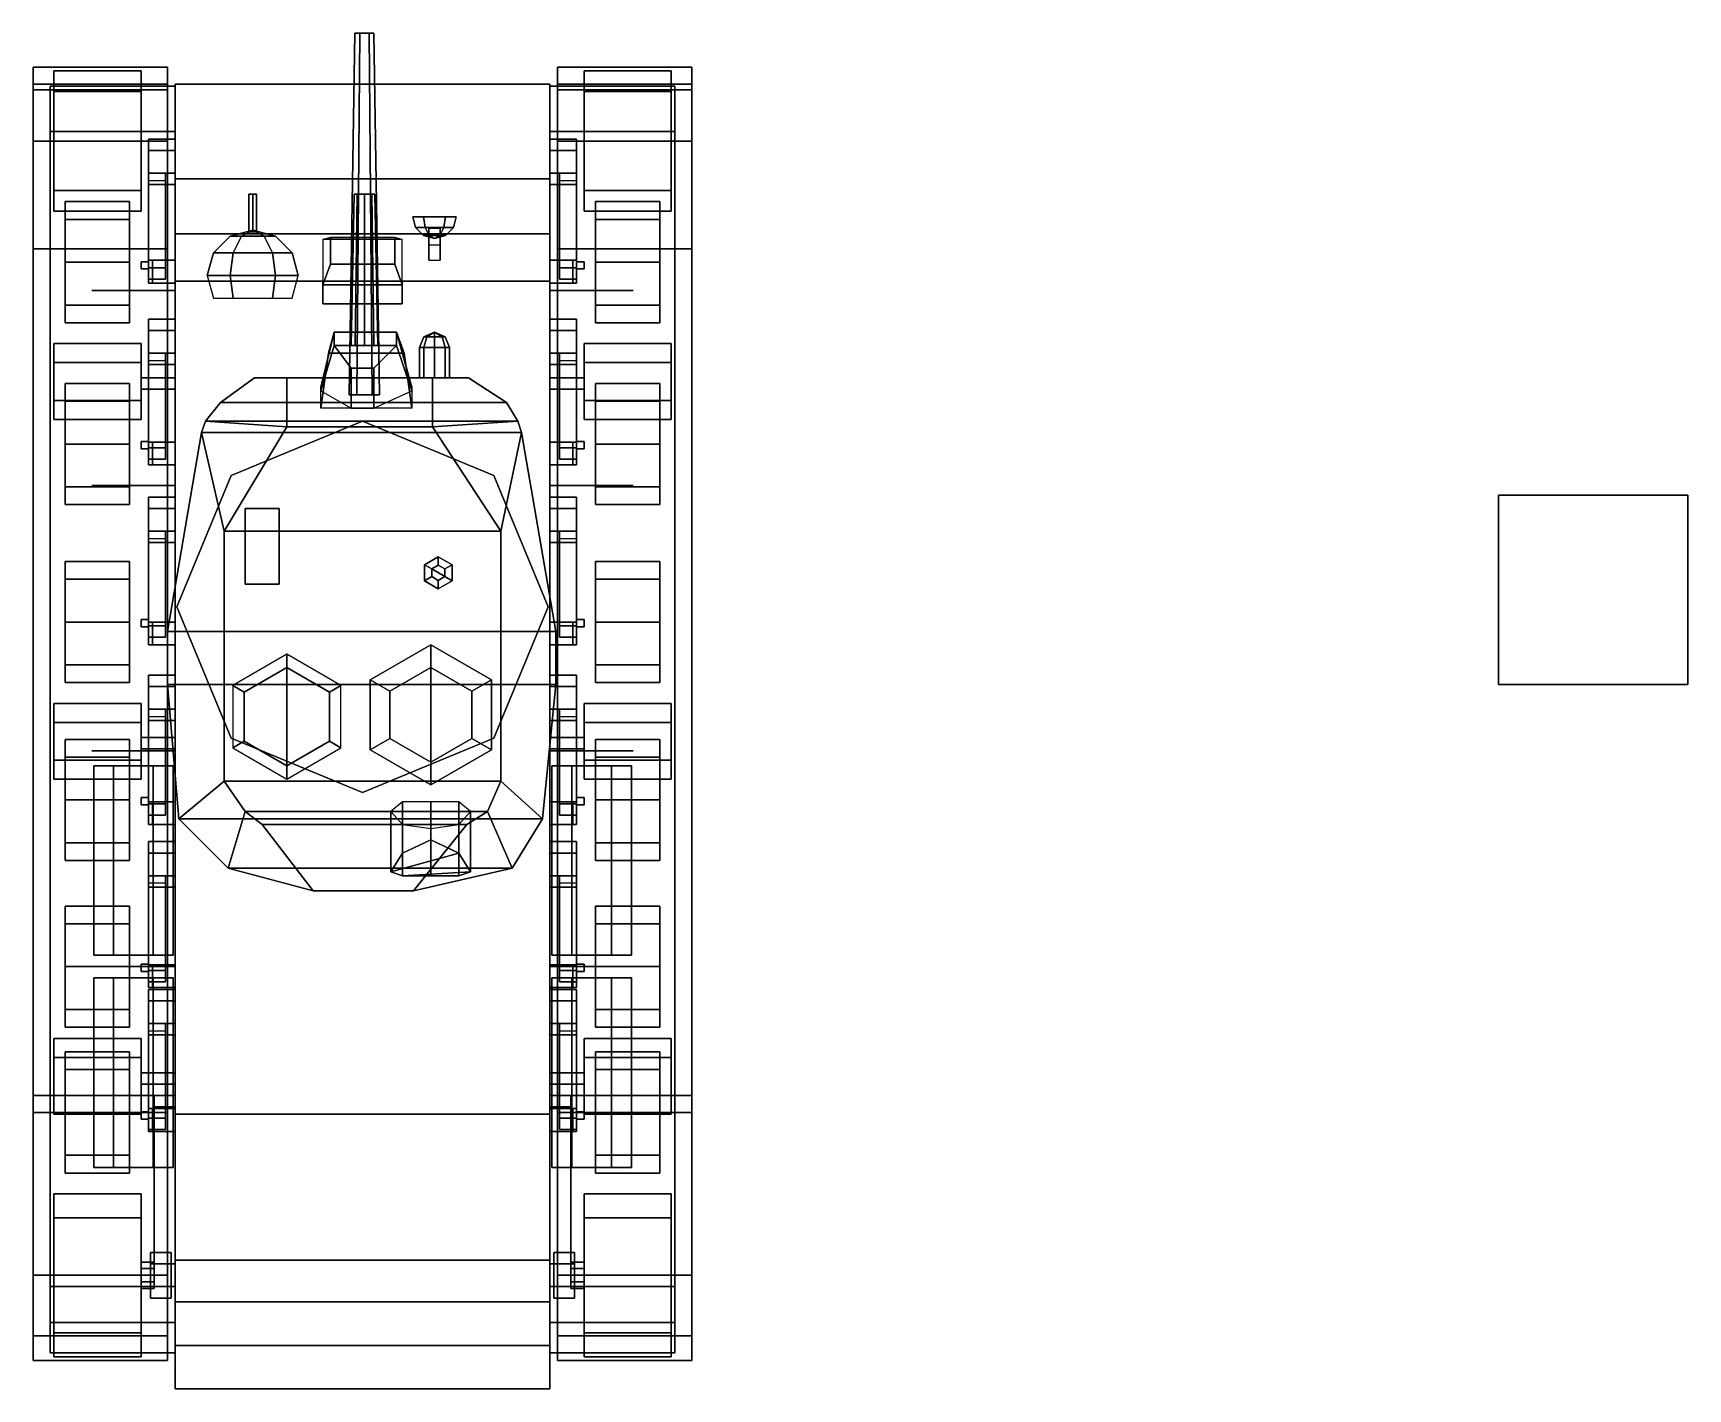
# Model space of a CAD drawing. Header units: millimetres. Extents: x -1.74 to 7, y -3.72 to 3.44.
import ezdxf

# ---------------------------------------------------------------- set-up
doc = ezdxf.new("R2010")
doc.units = ezdxf.units.MM
for name, color, linetype in [('flamer', 1, 'Continuous'), ('gun', 1, 'Continuous'), ('mg_mount', 1, 'Continuous'), ('mudguard', 4, 'Continuous'), ('sleeve', 3, 'Continuous'), ('torsion_block', 5, 'Continuous'), ('tracks', 5, 'Continuous'), ('turret', 2, 'Continuous'), ('wheels', 2, 'Continuous')]:
    doc.layers.add(name, color=color, linetype=linetype)

msp = doc.modelspace()

# ---------------------------------------------------------------- linework, layer by layer
for points in [[(-0.99, 2.67, 0.41), (-0.99, -3.04, 0.41), (-0.99, -3.26, 0.99), (-0.99, 3.17, 0.99)], [(0.99, 3.17, 0.99), (0.99, 2.67, 0.41), (-0.99, 2.67, 0.41), (-0.99, 3.17, 0.99)], [(0.99, 2.38, 1.32), (0.99, 3.17, 0.99), (-0.99, 3.17, 0.99), (-0.99, 2.38, 1.32)], [(-0.99, 3.17, 0.99), (-0.99, -3.26, 0.99), (-0.99, -3.26, 1.32), (-0.99, 2.38, 1.32)], [(0.99, -3.26, 0.99), (0.99, -3.04, 0.41), (0.99, 2.67, 0.41), (0.99, 3.17, 0.99)], [(0.99, -3.26, 1.32), (0.99, -3.26, 0.99), (0.99, 3.17, 0.99), (0.99, 2.38, 1.32)], [(0.99, 2.67, 0.41), (0.99, -3.04, 0.41), (-0.99, -3.04, 0.41), (-0.99, 2.67, 0.41)], [(0.2804, 2.4125, 1.52), (0.265, 2.47, 1.52), (0.3225, 2.47, 1.4204), (0.3302, 2.4125, 1.4338)], [(0.3302, 2.4125, 1.6062), (0.3225, 2.47, 1.6196), (0.265, 2.47, 1.52), (0.2804, 2.4125, 1.52)], [(0.4375, 2.47, 1.6196), (0.495, 2.47, 1.52), (0.265, 2.47, 1.52), (0.3225, 2.47, 1.6196)], [(0.495, 2.47, 1.52), (0.4375, 2.47, 1.4204), (0.3225, 2.47, 1.4204), (0.265, 2.47, 1.52)], [(0.3302, 2.4125, 1.4338), (0.3225, 2.47, 1.4204), (0.4375, 2.47, 1.4204), (0.4298, 2.4125, 1.4338)], [(0.4298, 2.4125, 1.6062), (0.4375, 2.47, 1.6196), (0.3225, 2.47, 1.6196), (0.3302, 2.4125, 1.6062)], [(0.4298, 2.4125, 1.4338), (0.4375, 2.47, 1.4204), (0.495, 2.47, 1.52), (0.4796, 2.4125, 1.52)], [(0.4796, 2.4125, 1.52), (0.495, 2.47, 1.52), (0.4375, 2.47, 1.6196), (0.4298, 2.4125, 1.6062)], [(-0.99, -2.27, 1.32), (-0.99, -2.27, 1.66), (-0.99, 2.13, 1.66), (-0.99, 2.38, 1.32)], [(-0.99, 2.38, 1.32), (-0.99, 2.13, 1.66), (0.99, 2.13, 1.66), (0.99, 2.38, 1.32)], [(-0.17, 2.22, 1.62), (-0.17, 2.36, 1.4), (-0.21, 2.35, 1.36), (-0.21, 2.11, 1.68)], [(0.21, 2.35, 1.36), (-0.21, 2.35, 1.36), (-0.17, 2.36, 1.4), (0.17, 2.36, 1.4)], [(0.17, 2.36, 1.4), (-0.17, 2.36, 1.4), (-0.17, 2.22, 1.62), (0.17, 2.22, 1.62)], [(0.21, 2.11, 1.68), (0.21, 2.35, 1.36), (0.17, 2.36, 1.4), (0.17, 2.22, 1.62)], [(0.3225, 2.3704, 1.52), (0.2804, 2.4125, 1.52), (0.3302, 2.4125, 1.4338), (0.3512, 2.3704, 1.4702)], [(0.3512, 2.3704, 1.5698), (0.3302, 2.4125, 1.6062), (0.2804, 2.4125, 1.52), (0.3225, 2.3704, 1.52)], [(0.38, 2.355, 1.52), (0.3225, 2.3704, 1.52), (0.3512, 2.3704, 1.4702), (0.38, 2.355, 1.52)], [(0.38, 2.355, 1.52), (0.3512, 2.3704, 1.5698), (0.3225, 2.3704, 1.52), (0.38, 2.355, 1.52)], [(0.3512, 2.3704, 1.4702), (0.3302, 2.4125, 1.4338), (0.4298, 2.4125, 1.4338), (0.4087, 2.3704, 1.4702)], [(0.4087, 2.3704, 1.5698), (0.4298, 2.4125, 1.6062), (0.3302, 2.4125, 1.6062), (0.3512, 2.3704, 1.5698)], [(0.35, 2.41, 1.44), (0.35, 2.32, 1.4), (0.35, 2.24, 1.51), (0.35, 2.37, 1.47)], [(0.41, 2.41, 1.44), (0.41, 2.32, 1.4), (0.35, 2.32, 1.4), (0.35, 2.41, 1.44)], [(0.35, 2.37, 1.47), (0.35, 2.24, 1.51), (0.41, 2.24, 1.51), (0.41, 2.37, 1.47)], [(0.38, 2.355, 1.52), (0.3512, 2.3704, 1.4702), (0.4087, 2.3704, 1.4702), (0.38, 2.355, 1.52)], [(0.38, 2.355, 1.52), (0.4087, 2.3704, 1.5698), (0.3512, 2.3704, 1.5698), (0.38, 2.355, 1.52)], [(0.38, 2.355, 1.52), (0.4087, 2.3704, 1.4702), (0.4375, 2.3704, 1.52), (0.38, 2.355, 1.52)], [(0.38, 2.355, 1.52), (0.4375, 2.3704, 1.52), (0.4087, 2.3704, 1.5698), (0.38, 2.355, 1.52)], [(0.4375, 2.3704, 1.52), (0.4796, 2.4125, 1.52), (0.4298, 2.4125, 1.6062), (0.4087, 2.3704, 1.5698)], [(0.4087, 2.3704, 1.4702), (0.4298, 2.4125, 1.4338), (0.4796, 2.4125, 1.52), (0.4375, 2.3704, 1.52)], [(0.41, 2.24, 1.51), (0.41, 2.32, 1.4), (0.41, 2.41, 1.44), (0.41, 2.37, 1.47)], [(0.99, 2.13, 1.66), (0.99, -2.27, 1.66), (0.99, -2.27, 1.32), (0.99, 2.38, 1.32)], [(-0.99, 2.24, 0.7), (-0.99, 2.24, 0.52), (-1.13, 2.24, 0.52), (-1.11, 2.24, 0.7)], [(-1.11, 2.24, 0.7), (-1.13, 2.24, 0.52), (-1.13, 2.12, 0.52), (-1.11, 2.12, 0.7)], [(-1.13, 2.12, 0.52), (-1.13, 2.24, 0.52), (-0.99, 2.24, 0.52), (-0.99, 2.12, 0.52)], [(-0.99, 2.12, 0.7), (-0.99, 2.24, 0.7), (-1.11, 2.24, 0.7), (-1.11, 2.12, 0.7)], [(0.17, 2.22, 1.62), (-0.17, 2.22, 1.62), (-0.21, 2.11, 1.68), (0.21, 2.11, 1.68)], [(1.11, 2.24, 0.7), (1.13, 2.24, 0.52), (0.99, 2.24, 0.52), (0.99, 2.24, 0.7)], [(1.13, 2.24, 0.52), (1.13, 2.12, 0.52), (0.99, 2.12, 0.52), (0.99, 2.24, 0.52)], [(0.99, 2.24, 0.7), (0.99, 2.12, 0.7), (1.11, 2.12, 0.7), (1.11, 2.24, 0.7)], [(1.11, 2.12, 0.7), (1.13, 2.12, 0.52), (1.13, 2.24, 0.52), (1.11, 2.24, 0.7)], [(-1.11, 2.12, 0.7), (-1.13, 2.12, 0.52), (-0.99, 2.12, 0.52), (-0.99, 2.12, 0.7)], [(-0.99, 2.13, 1.66), (-0.99, -2.27, 1.66), (0.99, -2.27, 1.66), (0.99, 2.13, 1.66)], [(-0.21, 2.11, 1.68), (-0.21, 2.13, 1.66), (-0.21, 2.01, 1.66), (-0.21, 2.01, 1.68)], [(0.21, 2.13, 1.66), (-0.21, 2.13, 1.66), (-0.21, 2.11, 1.68), (0.21, 2.11, 1.68)], [(0.21, 2.11, 1.68), (-0.21, 2.11, 1.68), (-0.21, 2.01, 1.68), (0.21, 2.01, 1.68)], [(0.21, 2.01, 1.68), (0.21, 2.01, 1.66), (0.21, 2.13, 1.66), (0.21, 2.11, 1.68)], [(0.99, 2.12, 0.7), (0.99, 2.12, 0.52), (1.13, 2.12, 0.52), (1.11, 2.12, 0.7)], [(-0.21, 2.01, 1.68), (-0.21, 2.01, 1.66), (0.21, 2.01, 1.66), (0.21, 2.01, 1.68)], [(-1.11, 1.28, 0.7), (-1.13, 1.28, 0.52), (-1.13, 1.16, 0.52), (-1.11, 1.16, 0.7)], [(-0.99, 1.28, 0.7), (-0.99, 1.28, 0.52), (-1.13, 1.28, 0.52), (-1.11, 1.28, 0.7)], [(-1.13, 1.16, 0.52), (-1.13, 1.28, 0.52), (-0.99, 1.28, 0.52), (-0.99, 1.16, 0.52)], [(-0.99, 1.16, 0.7), (-0.99, 1.28, 0.7), (-1.11, 1.28, 0.7), (-1.11, 1.16, 0.7)], [(1.11, 1.28, 0.7), (1.13, 1.28, 0.52), (0.99, 1.28, 0.52), (0.99, 1.28, 0.7)], [(1.13, 1.28, 0.52), (1.13, 1.16, 0.52), (0.99, 1.16, 0.52), (0.99, 1.28, 0.52)], [(0.99, 1.28, 0.7), (0.99, 1.16, 0.7), (1.11, 1.16, 0.7), (1.11, 1.28, 0.7)], [(1.11, 1.16, 0.7), (1.13, 1.16, 0.52), (1.13, 1.28, 0.52), (1.11, 1.28, 0.7)], [(-1.11, 1.16, 0.7), (-1.13, 1.16, 0.52), (-0.99, 1.16, 0.52), (-0.99, 1.16, 0.7)], [(0.99, 1.16, 0.7), (0.99, 1.16, 0.52), (1.13, 1.16, 0.52), (1.11, 1.16, 0.7)], [(7, 1, 1), (7, 1), (6, 1), (6, 1, 1)], [(7, 1), (7, 0), (6, 0), (6, 1)], [(6, 1), (6, 0), (6, 0, 1), (6, 1, 1)], [(6, 1, 1), (6, 0, 1), (7, 0, 1), (7, 1, 1)], [(7, 0, 1), (7, 0), (7, 1), (7, 1, 1)], [(-1.13, 0.21, 0.52), (-1.13, 0.33, 0.52), (-0.99, 0.33, 0.52), (-0.99, 0.21, 0.52)], [(-1.11, 0.33, 0.7), (-1.13, 0.33, 0.52), (-1.13, 0.21, 0.52), (-1.11, 0.21, 0.7)], [(-0.99, 0.33, 0.7), (-0.99, 0.33, 0.52), (-1.13, 0.33, 0.52), (-1.11, 0.33, 0.7)], [(-0.99, 0.21, 0.7), (-0.99, 0.33, 0.7), (-1.11, 0.33, 0.7), (-1.11, 0.21, 0.7)], [(0.99, 0.33, 0.7), (0.99, 0.21, 0.7), (1.11, 0.21, 0.7), (1.11, 0.33, 0.7)], [(1.13, 0.33, 0.52), (1.13, 0.21, 0.52), (0.99, 0.21, 0.52), (0.99, 0.33, 0.52)], [(1.11, 0.33, 0.7), (1.13, 0.33, 0.52), (0.99, 0.33, 0.52), (0.99, 0.33, 0.7)], [(1.11, 0.21, 0.7), (1.13, 0.21, 0.52), (1.13, 0.33, 0.52), (1.11, 0.33, 0.7)], [(-1.11, 0.21, 0.7), (-1.13, 0.21, 0.52), (-0.99, 0.21, 0.52), (-0.99, 0.21, 0.7)], [(0.99, 0.21, 0.7), (0.99, 0.21, 0.52), (1.13, 0.21, 0.52), (1.11, 0.21, 0.7)], [(6, 0, 1), (6, 0), (7, 0), (7, 0, 1)], [(-1.42, -0.43, 1.54), (-1, -0.43, 1.54), (-1.105, -0.43, 1.3581), (-1.315, -0.43, 1.3581)], [(-1.42, -0.43, 1.54), (-1.315, -0.43, 1.3581), (-1.315, -1.43, 1.3581), (-1.42, -1.43, 1.54)], [(-1.315, -0.43, 1.7219), (-1.105, -0.43, 1.7219), (-1, -0.43, 1.54), (-1.42, -0.43, 1.54)], [(-1.315, -0.43, 1.7219), (-1.42, -0.43, 1.54), (-1.42, -1.43, 1.54), (-1.315, -1.43, 1.7219)], [(-1.105, -0.43, 1.7219), (-1.315, -0.43, 1.7219), (-1.315, -1.43, 1.7219), (-1.105, -1.43, 1.7219)], [(-1.105, -0.43, 1.3581), (-1, -0.43, 1.54), (-1, -1.43, 1.54), (-1.105, -1.43, 1.3581)], [(-1, -0.43, 1.54), (-1.105, -0.43, 1.7219), (-1.105, -1.43, 1.7219), (-1, -1.43, 1.54)], [(1.105, -0.43, 1.7219), (1, -0.43, 1.54), (1, -1.43, 1.54), (1.105, -1.43, 1.7219)], [(1, -0.43, 1.54), (1.105, -0.43, 1.3581), (1.105, -1.43, 1.3581), (1, -1.43, 1.54)], [(1, -0.43, 1.54), (1.42, -0.43, 1.54), (1.315, -0.43, 1.3581), (1.105, -0.43, 1.3581)], [(1.105, -0.43, 1.7219), (1.315, -0.43, 1.7219), (1.42, -0.43, 1.54), (1, -0.43, 1.54)], [(1.315, -0.43, 1.7219), (1.105, -0.43, 1.7219), (1.105, -1.43, 1.7219), (1.315, -1.43, 1.7219)], [(1.105, -0.43, 1.3581), (1.315, -0.43, 1.3581), (1.315, -1.43, 1.3581), (1.105, -1.43, 1.3581)], [(1.42, -0.43, 1.54), (1.315, -0.43, 1.7219), (1.315, -1.43, 1.7219), (1.42, -1.43, 1.54)], [(1.315, -0.43, 1.3581), (1.42, -0.43, 1.54), (1.42, -1.43, 1.54), (1.315, -1.43, 1.3581)], [(-0.99, -0.62, 0.7), (-0.99, -0.62, 0.52), (-1.13, -0.62, 0.52), (-1.11, -0.62, 0.7)], [(-1.11, -0.62, 0.7), (-1.13, -0.62, 0.52), (-1.13, -0.74, 0.52), (-1.11, -0.74, 0.7)], [(-1.13, -0.74, 0.52), (-1.13, -0.62, 0.52), (-0.99, -0.62, 0.52), (-0.99, -0.74, 0.52)], [(-0.99, -0.74, 0.7), (-0.99, -0.62, 0.7), (-1.11, -0.62, 0.7), (-1.11, -0.74, 0.7)], [(1.11, -0.62, 0.7), (1.13, -0.62, 0.52), (0.99, -0.62, 0.52), (0.99, -0.62, 0.7)], [(1.13, -0.62, 0.52), (1.13, -0.74, 0.52), (0.99, -0.74, 0.52), (0.99, -0.62, 0.52)], [(0.99, -0.62, 0.7), (0.99, -0.74, 0.7), (1.11, -0.74, 0.7), (1.11, -0.62, 0.7)], [(1.11, -0.74, 0.7), (1.13, -0.74, 0.52), (1.13, -0.62, 0.52), (1.11, -0.62, 0.7)], [(-1.11, -0.74, 0.7), (-1.13, -0.74, 0.52), (-0.99, -0.74, 0.52), (-0.99, -0.74, 0.7)], [(0.99, -0.74, 0.7), (0.99, -0.74, 0.52), (1.13, -0.74, 0.52), (1.11, -0.74, 0.7)], [(-1, -1.43, 1.54), (-1.42, -1.43, 1.54), (-1.315, -1.43, 1.3581), (-1.105, -1.43, 1.3581)], [(-1.105, -1.43, 1.7219), (-1.315, -1.43, 1.7219), (-1.42, -1.43, 1.54), (-1, -1.43, 1.54)], [(-1.11, -1.48, 0.7), (-1.13, -1.48, 0.52), (-1.13, -1.6, 0.52), (-1.11, -1.6, 0.7)], [(-0.99, -1.48, 0.7), (-0.99, -1.48, 0.52), (-1.13, -1.48, 0.52), (-1.11, -1.48, 0.7)], [(-1.13, -1.6, 0.52), (-1.13, -1.48, 0.52), (-0.99, -1.48, 0.52), (-0.99, -1.6, 0.52)], [(-0.99, -1.6, 0.7), (-0.99, -1.48, 0.7), (-1.11, -1.48, 0.7), (-1.11, -1.6, 0.7)], [(1.11, -1.48, 0.7), (1.13, -1.48, 0.52), (0.99, -1.48, 0.52), (0.99, -1.48, 0.7)], [(1.13, -1.48, 0.52), (1.13, -1.6, 0.52), (0.99, -1.6, 0.52), (0.99, -1.48, 0.52)], [(0.99, -1.48, 0.7), (0.99, -1.6, 0.7), (1.11, -1.6, 0.7), (1.11, -1.48, 0.7)], [(1.315, -1.43, 1.7219), (1.105, -1.43, 1.7219), (1, -1.43, 1.54), (1.42, -1.43, 1.54)], [(1.42, -1.43, 1.54), (1, -1.43, 1.54), (1.105, -1.43, 1.3581), (1.315, -1.43, 1.3581)], [(1.11, -1.6, 0.7), (1.13, -1.6, 0.52), (1.13, -1.48, 0.52), (1.11, -1.48, 0.7)], [(-1.42, -1.55, 1.54), (-1.315, -1.55, 1.3581), (-1.315, -2.55, 1.3581), (-1.42, -2.55, 1.54)], [(-1.42, -1.55, 1.54), (-1, -1.55, 1.54), (-1.105, -1.55, 1.3581), (-1.315, -1.55, 1.3581)], [(-1.315, -1.55, 1.7219), (-1.42, -1.55, 1.54), (-1.42, -2.55, 1.54), (-1.315, -2.55, 1.7219)], [(-1.315, -1.55, 1.7219), (-1.105, -1.55, 1.7219), (-1, -1.55, 1.54), (-1.42, -1.55, 1.54)], [(-1.105, -1.55, 1.7219), (-1.315, -1.55, 1.7219), (-1.315, -2.55, 1.7219), (-1.105, -2.55, 1.7219)], [(-1.105, -1.55, 1.3581), (-1, -1.55, 1.54), (-1, -2.55, 1.54), (-1.105, -2.55, 1.3581)], [(-1, -1.55, 1.54), (-1.105, -1.55, 1.7219), (-1.105, -2.55, 1.7219), (-1, -2.55, 1.54)], [(1.105, -1.55, 1.7219), (1.315, -1.55, 1.7219), (1.42, -1.55, 1.54), (1, -1.55, 1.54)], [(1.105, -1.55, 1.7219), (1, -1.55, 1.54), (1, -2.55, 1.54), (1.105, -2.55, 1.7219)], [(1, -1.55, 1.54), (1.42, -1.55, 1.54), (1.315, -1.55, 1.3581), (1.105, -1.55, 1.3581)], [(1, -1.55, 1.54), (1.105, -1.55, 1.3581), (1.105, -2.55, 1.3581), (1, -2.55, 1.54)], [(1.105, -1.55, 1.3581), (1.315, -1.55, 1.3581), (1.315, -2.55, 1.3581), (1.105, -2.55, 1.3581)], [(1.315, -1.55, 1.7219), (1.105, -1.55, 1.7219), (1.105, -2.55, 1.7219), (1.315, -2.55, 1.7219)], [(1.42, -1.55, 1.54), (1.315, -1.55, 1.7219), (1.315, -2.55, 1.7219), (1.42, -2.55, 1.54)], [(1.315, -1.55, 1.3581), (1.42, -1.55, 1.54), (1.42, -2.55, 1.54), (1.315, -2.55, 1.3581)], [(-1.11, -1.6, 0.7), (-1.13, -1.6, 0.52), (-0.99, -1.6, 0.52), (-0.99, -1.6, 0.7)], [(0.99, -1.6, 0.7), (0.99, -1.6, 0.52), (1.13, -1.6, 0.52), (1.11, -1.6, 0.7)], [(-0.99, -2.23, 1.07), (-0.99, -2.17, 0.85), (-1.1, -2.17, 0.85), (-1.1, -2.23, 1.07)], [(-1.1, -2.17, 0.85), (-1.1, -3.06, 0.73), (-1.1, -3.06, 0.81), (-1.1, -2.23, 1.07)], [(-0.99, -2.17, 0.85), (-0.99, -3.06, 0.73), (-1.1, -3.06, 0.73), (-1.1, -2.17, 0.85)], [(1.1, -2.23, 1.07), (1.1, -2.17, 0.85), (0.99, -2.17, 0.85), (0.99, -2.23, 1.07)], [(1.1, -2.17, 0.85), (1.1, -3.06, 0.73), (0.99, -3.06, 0.73), (0.99, -2.17, 0.85)], [(1.1, -3.06, 0.81), (1.1, -3.06, 0.73), (1.1, -2.17, 0.85), (1.1, -2.23, 1.07)], [(-0.99, -2.24, 0.7), (-0.99, -2.24, 0.52), (-1.13, -2.24, 0.52), (-1.11, -2.24, 0.7)], [(-1.11, -2.24, 0.7), (-1.13, -2.24, 0.52), (-1.13, -2.36, 0.52), (-1.11, -2.36, 0.7)], [(-1.13, -2.36, 0.52), (-1.13, -2.24, 0.52), (-0.99, -2.24, 0.52), (-0.99, -2.36, 0.52)], [(-0.99, -2.36, 0.7), (-0.99, -2.24, 0.7), (-1.11, -2.24, 0.7), (-1.11, -2.36, 0.7)], [(-1.1, -2.23, 1.07), (-1.1, -3.06, 0.81), (-0.99, -3.06, 0.81), (-0.99, -2.23, 1.07)], [(-0.99, -3.26, 1.32), (-0.99, -3.49, 1.47), (-0.99, -2.27, 1.66), (-0.99, -2.27, 1.32)], [(-0.99, -2.27, 1.66), (-0.99, -3.49, 1.47), (0.99, -3.49, 1.47), (0.99, -2.27, 1.66)], [(0.99, -2.23, 1.07), (0.99, -3.06, 0.81), (1.1, -3.06, 0.81), (1.1, -2.23, 1.07)], [(1.11, -2.24, 0.7), (1.13, -2.24, 0.52), (0.99, -2.24, 0.52), (0.99, -2.24, 0.7)], [(1.13, -2.24, 0.52), (1.13, -2.36, 0.52), (0.99, -2.36, 0.52), (0.99, -2.24, 0.52)], [(0.99, -2.24, 0.7), (0.99, -2.36, 0.7), (1.11, -2.36, 0.7), (1.11, -2.24, 0.7)], [(0.99, -2.27, 1.66), (0.99, -3.49, 1.47), (0.99, -3.26, 1.32), (0.99, -2.27, 1.32)], [(1.11, -2.36, 0.7), (1.13, -2.36, 0.52), (1.13, -2.24, 0.52), (1.11, -2.24, 0.7)], [(-1.11, -2.36, 0.7), (-1.13, -2.36, 0.52), (-0.99, -2.36, 0.52), (-0.99, -2.36, 0.7)], [(0.99, -2.36, 0.7), (0.99, -2.36, 0.52), (1.13, -2.36, 0.52), (1.11, -2.36, 0.7)], [(-1, -2.55, 1.54), (-1.42, -2.55, 1.54), (-1.315, -2.55, 1.3581), (-1.105, -2.55, 1.3581)], [(-1.105, -2.55, 1.7219), (-1.315, -2.55, 1.7219), (-1.42, -2.55, 1.54), (-1, -2.55, 1.54)], [(1.315, -2.55, 1.7219), (1.105, -2.55, 1.7219), (1, -2.55, 1.54), (1.42, -2.55, 1.54)], [(1.42, -2.55, 1.54), (1, -2.55, 1.54), (1.105, -2.55, 1.3581), (1.315, -2.55, 1.3581)], [(-1.01, -3.06, 0.8339), (-1.01, -3, 0.73), (-1.12, -3, 0.73), (-1.12, -3.06, 0.8339)], [(-1.01, -3, 0.73), (-1.01, -3.06, 0.6261), (-1.12, -3.06, 0.6261), (-1.12, -3, 0.73)], [(-1.12, -3.18, 0.8339), (-1.12, -3.06, 0.8339), (-1.12, -3, 0.73), (-1.12, -3.24, 0.73)], [(-1.12, -3.24, 0.73), (-1.12, -3, 0.73), (-1.12, -3.06, 0.6261), (-1.12, -3.18, 0.6261)], [(-1.01, -3.24, 0.73), (-1.01, -3, 0.73), (-1.01, -3.06, 0.8339), (-1.01, -3.18, 0.8339)], [(-1.01, -3.18, 0.6261), (-1.01, -3.06, 0.6261), (-1.01, -3, 0.73), (-1.01, -3.24, 0.73)], [(-0.99, -3.26, 0.99), (-0.99, -3.04, 0.41), (0.99, -3.04, 0.41), (0.99, -3.26, 0.99)], [(1.12, -3.06, 0.8339), (1.12, -3, 0.73), (1.01, -3, 0.73), (1.01, -3.06, 0.8339)], [(1.12, -3, 0.73), (1.12, -3.06, 0.6261), (1.01, -3.06, 0.6261), (1.01, -3, 0.73)], [(1.01, -3.18, 0.8339), (1.01, -3.06, 0.8339), (1.01, -3, 0.73), (1.01, -3.24, 0.73)], [(1.01, -3.24, 0.73), (1.01, -3, 0.73), (1.01, -3.06, 0.6261), (1.01, -3.18, 0.6261)], [(1.12, -3, 0.73), (1.12, -3.24, 0.73), (1.12, -3.18, 0.6261), (1.12, -3.06, 0.6261)], [(1.12, -3.06, 0.8339), (1.12, -3.18, 0.8339), (1.12, -3.24, 0.73), (1.12, -3, 0.73)], [(-1.01, -3.18, 0.8339), (-1.01, -3.06, 0.8339), (-1.12, -3.06, 0.8339), (-1.12, -3.18, 0.8339)], [(-1.01, -3.06, 0.6261), (-1.01, -3.18, 0.6261), (-1.12, -3.18, 0.6261), (-1.12, -3.06, 0.6261)], [(-1.1, -3.06, 0.81), (-1.1, -3.06, 0.73), (-0.99, -3.06, 0.73), (-0.99, -3.06, 0.81)], [(0.99, -3.06, 0.81), (0.99, -3.06, 0.73), (1.1, -3.06, 0.73), (1.1, -3.06, 0.81)], [(1.12, -3.18, 0.8339), (1.12, -3.06, 0.8339), (1.01, -3.06, 0.8339), (1.01, -3.18, 0.8339)], [(1.12, -3.06, 0.6261), (1.12, -3.18, 0.6261), (1.01, -3.18, 0.6261), (1.01, -3.06, 0.6261)], [(-1.01, -3.24, 0.73), (-1.01, -3.18, 0.8339), (-1.12, -3.18, 0.8339), (-1.12, -3.24, 0.73)], [(-1.01, -3.18, 0.6261), (-1.01, -3.24, 0.73), (-1.12, -3.24, 0.73), (-1.12, -3.18, 0.6261)], [(1.12, -3.24, 0.73), (1.12, -3.18, 0.8339), (1.01, -3.18, 0.8339), (1.01, -3.24, 0.73)], [(1.12, -3.18, 0.6261), (1.12, -3.24, 0.73), (1.01, -3.24, 0.73), (1.01, -3.18, 0.6261)], [(-0.99, -3.26, 0.99), (-0.99, -3.72, 1.15), (-0.99, -3.49, 1.47), (-0.99, -3.26, 1.32)], [(0.99, -3.26, 0.99), (0.99, -3.72, 1.15), (-0.99, -3.72, 1.15), (-0.99, -3.26, 0.99)], [(0.99, -3.49, 1.47), (0.99, -3.72, 1.15), (0.99, -3.26, 0.99), (0.99, -3.26, 1.32)], [(-0.99, -3.49, 1.47), (-0.99, -3.72, 1.15), (0.99, -3.72, 1.15), (0.99, -3.49, 1.47)]]:
    msp.add_3dface(points)
at = {"layer": 'flamer'}
for points in [[(-0.0395, 1.79, 2.0705), (-0.06, 1.79, 2.12), (-0.045, 2.59, 2.12), (-0.0289, 2.59, 2.0811)], [(-0.06, 1.79, 2.12), (-0.0395, 1.79, 2.1695), (-0.0289, 2.59, 2.1589), (-0.045, 2.59, 2.12)], [(-0.0289, 2.59, 2.1589), (0.01, 2.59, 2.175), (0.0489, 2.59, 2.1589), (-0.045, 2.59, 2.12)], [(-0.045, 2.59, 2.12), (0.0489, 2.59, 2.1589), (0.065, 2.59, 2.12), (-0.0289, 2.59, 2.0811)], [(0.01, 1.79, 2.05), (-0.0395, 1.79, 2.0705), (-0.0289, 2.59, 2.0811), (0.01, 2.59, 2.065)], [(-0.0395, 1.79, 2.1695), (0.01, 1.79, 2.19), (0.01, 2.59, 2.175), (-0.0289, 2.59, 2.1589)], [(-0.0289, 2.59, 2.0811), (0.065, 2.59, 2.12), (0.0489, 2.59, 2.0811), (0.01, 2.59, 2.065)], [(0.0595, 1.79, 2.0705), (0.01, 1.79, 2.05), (0.01, 2.59, 2.065), (0.0489, 2.59, 2.0811)], [(0.01, 1.79, 2.19), (0.0595, 1.79, 2.1695), (0.0489, 2.59, 2.1589), (0.01, 2.59, 2.175)], [(0.08, 1.79, 2.12), (0.0595, 1.79, 2.0705), (0.0489, 2.59, 2.0811), (0.065, 2.59, 2.12)], [(0.0595, 1.79, 2.1695), (0.08, 1.79, 2.12), (0.065, 2.59, 2.12), (0.0489, 2.59, 2.1589)], [(0.3234, 1.8366, 1.98), (0.3, 1.78, 1.98), (0.3234, 1.78, 2.0366), (0.34, 1.8366, 2.02)], [(0.34, 1.8366, 1.94), (0.3234, 1.78, 1.9234), (0.3, 1.78, 1.98), (0.3234, 1.8366, 1.98)], [(0.38, 1.86, 1.98), (0.3234, 1.8366, 1.98), (0.34, 1.8366, 2.02), (0.38, 1.86, 1.98)], [(0.38, 1.86, 1.98), (0.34, 1.8366, 1.94), (0.3234, 1.8366, 1.98), (0.38, 1.86, 1.98)], [(0.34, 1.8366, 2.02), (0.3234, 1.78, 2.0366), (0.38, 1.78, 2.06), (0.38, 1.8366, 2.0366)], [(0.38, 1.8366, 1.9234), (0.38, 1.78, 1.9), (0.3234, 1.78, 1.9234), (0.34, 1.8366, 1.94)], [(0.38, 1.86, 1.98), (0.34, 1.8366, 2.02), (0.38, 1.8366, 2.0366), (0.38, 1.86, 1.98)], [(0.38, 1.86, 1.98), (0.38, 1.8366, 1.9234), (0.34, 1.8366, 1.94), (0.38, 1.86, 1.98)], [(0.38, 1.86, 1.98), (0.38, 1.8366, 2.0366), (0.42, 1.8366, 2.02), (0.38, 1.86, 1.98)], [(0.38, 1.86, 1.98), (0.42, 1.8366, 2.02), (0.4366, 1.8366, 1.98), (0.38, 1.86, 1.98)], [(0.38, 1.86, 1.98), (0.4366, 1.8366, 1.98), (0.42, 1.8366, 1.94), (0.38, 1.86, 1.98)], [(0.38, 1.86, 1.98), (0.42, 1.8366, 1.94), (0.38, 1.8366, 1.9234), (0.38, 1.86, 1.98)], [(0.38, 1.8366, 2.0366), (0.38, 1.78, 2.06), (0.4366, 1.78, 2.0366), (0.42, 1.8366, 2.02)], [(0.42, 1.8366, 1.94), (0.4366, 1.78, 1.9234), (0.38, 1.78, 1.9), (0.38, 1.8366, 1.9234)], [(0.42, 1.8366, 2.02), (0.4366, 1.78, 2.0366), (0.46, 1.78, 1.98), (0.4366, 1.8366, 1.98)], [(0.4366, 1.8366, 1.98), (0.46, 1.78, 1.98), (0.4366, 1.78, 1.9234), (0.42, 1.8366, 1.94)], [(0.3234, 1.78, 2.0366), (0.3, 1.78, 1.98), (0.3, 1.62, 1.98), (0.3234, 1.62, 2.0366)], [(0.3, 1.78, 1.98), (0.3234, 1.78, 1.9234), (0.3234, 1.62, 1.9234), (0.3, 1.62, 1.98)], [(0.38, 1.78, 2.06), (0.3234, 1.78, 2.0366), (0.3234, 1.62, 2.0366), (0.38, 1.62, 2.06)], [(0.3234, 1.78, 1.9234), (0.38, 1.78, 1.9), (0.38, 1.62, 1.9), (0.3234, 1.62, 1.9234)], [(0.4366, 1.78, 2.0366), (0.38, 1.78, 2.06), (0.38, 1.62, 2.06), (0.4366, 1.62, 2.0366)], [(0.38, 1.78, 1.9), (0.4366, 1.78, 1.9234), (0.4366, 1.62, 1.9234), (0.38, 1.62, 1.9)], [(0.46, 1.78, 1.98), (0.4366, 1.78, 2.0366), (0.4366, 1.62, 2.0366), (0.46, 1.62, 1.98)], [(0.4366, 1.78, 1.9234), (0.46, 1.78, 1.98), (0.46, 1.62, 1.98), (0.4366, 1.62, 1.9234)]]:
    msp.add_3dface(points, dxfattribs=at)
at = {"layer": 'gun'}
for points in [[(-0.015, 3.44, 2.1633), (-0.04, 3.44, 2.12), (-0.07, 1.53, 2.12), (-0.03, 1.53, 2.1893)], [(-0.04, 3.44, 2.12), (-0.015, 3.44, 2.0767), (-0.03, 1.53, 2.0507), (-0.07, 1.53, 2.12)], [(0.06, 3.44, 2.12), (-0.04, 3.44, 2.12), (-0.015, 3.44, 2.1633), (0.035, 3.44, 2.1633)], [(0.035, 3.44, 2.0767), (-0.015, 3.44, 2.0767), (-0.04, 3.44, 2.12), (0.06, 3.44, 2.12)], [(0.035, 3.44, 2.1633), (-0.015, 3.44, 2.1633), (-0.03, 1.53, 2.1893), (0.05, 1.53, 2.1893)], [(-0.015, 3.44, 2.0767), (0.035, 3.44, 2.0767), (0.05, 1.53, 2.0507), (-0.03, 1.53, 2.0507)], [(0.06, 3.44, 2.12), (0.035, 3.44, 2.1633), (0.05, 1.53, 2.1893), (0.09, 1.53, 2.12)], [(0.035, 3.44, 2.0767), (0.06, 3.44, 2.12), (0.09, 1.53, 2.12), (0.05, 1.53, 2.0507)]]:
    msp.add_3dface(points, dxfattribs=at)
at = {"layer": 'mg_mount'}
for points in [[(-0.58, 2.59, 1.44), (-0.6, 2.59, 1.42), (-0.6, 2.39, 1.42), (-0.58, 2.39, 1.44)], [(-0.6, 2.59, 1.42), (-0.58, 2.59, 1.4), (-0.58, 2.39, 1.4), (-0.6, 2.39, 1.42)], [(-0.56, 2.59, 1.42), (-0.58, 2.59, 1.4), (-0.6, 2.59, 1.42), (-0.58, 2.59, 1.44)], [(-0.56, 2.59, 1.42), (-0.58, 2.59, 1.44), (-0.58, 2.39, 1.44), (-0.56, 2.39, 1.42)], [(-0.58, 2.59, 1.4), (-0.56, 2.59, 1.42), (-0.56, 2.39, 1.42), (-0.58, 2.39, 1.4)], [(-0.7878, 2.28, 1.42), (-0.7, 2.3678, 1.42), (-0.64, 2.3678, 1.3161), (-0.6839, 2.28, 1.24)], [(-0.6839, 2.28, 1.6), (-0.64, 2.3678, 1.5239), (-0.7, 2.3678, 1.42), (-0.7878, 2.28, 1.42)], [(-0.7, 2.3678, 1.42), (-0.58, 2.4, 1.42), (-0.58, 2.4, 1.42), (-0.64, 2.3678, 1.3161)], [(-0.64, 2.3678, 1.5239), (-0.58, 2.4, 1.42), (-0.58, 2.4, 1.42), (-0.7, 2.3678, 1.42)], [(-0.6839, 2.28, 1.24), (-0.64, 2.3678, 1.3161), (-0.52, 2.3678, 1.3161), (-0.4761, 2.28, 1.24)], [(-0.4761, 2.28, 1.6), (-0.52, 2.3678, 1.5239), (-0.64, 2.3678, 1.5239), (-0.6839, 2.28, 1.6)], [(-0.64, 2.3678, 1.3161), (-0.58, 2.4, 1.42), (-0.58, 2.4, 1.42), (-0.52, 2.3678, 1.3161)], [(-0.52, 2.3678, 1.5239), (-0.58, 2.4, 1.42), (-0.58, 2.4, 1.42), (-0.64, 2.3678, 1.5239)], [(-0.52, 2.3678, 1.3161), (-0.58, 2.4, 1.42), (-0.58, 2.4, 1.42), (-0.46, 2.3678, 1.42)], [(-0.46, 2.3678, 1.42), (-0.58, 2.4, 1.42), (-0.58, 2.4, 1.42), (-0.52, 2.3678, 1.5239)], [(-0.4761, 2.28, 1.24), (-0.52, 2.3678, 1.3161), (-0.46, 2.3678, 1.42), (-0.3722, 2.28, 1.42)], [(-0.3722, 2.28, 1.42), (-0.46, 2.3678, 1.42), (-0.52, 2.3678, 1.5239), (-0.4761, 2.28, 1.6)], [(-0.82, 2.16, 1.42), (-0.7878, 2.28, 1.42), (-0.6839, 2.28, 1.24), (-0.7, 2.16, 1.2122)], [(-0.7, 2.16, 1.6278), (-0.6839, 2.28, 1.6), (-0.7878, 2.28, 1.42), (-0.82, 2.16, 1.42)], [(-0.7, 2.16, 1.2122), (-0.6839, 2.28, 1.24), (-0.4761, 2.28, 1.24), (-0.46, 2.16, 1.2122)], [(-0.46, 2.16, 1.6278), (-0.4761, 2.28, 1.6), (-0.6839, 2.28, 1.6), (-0.7, 2.16, 1.6278)], [(-0.46, 2.16, 1.2122), (-0.4761, 2.28, 1.24), (-0.3722, 2.28, 1.42), (-0.34, 2.16, 1.42)], [(-0.34, 2.16, 1.42), (-0.3722, 2.28, 1.42), (-0.4761, 2.28, 1.6), (-0.46, 2.16, 1.6278)], [(-0.6839, 2.04, 1.6), (-0.7, 2.16, 1.6278), (-0.82, 2.16, 1.42), (-0.7878, 2.04, 1.42)], [(-0.4761, 2.04, 1.6), (-0.46, 2.16, 1.6278), (-0.7, 2.16, 1.6278), (-0.6839, 2.04, 1.6)], [(-0.3722, 2.04, 1.42), (-0.34, 2.16, 1.42), (-0.46, 2.16, 1.6278), (-0.4761, 2.04, 1.6)]]:
    msp.add_3dface(points, dxfattribs=at)
at = {"layer": 'mudguard'}
for points in [[(-1.65, 3.16, 1.27), (-1.65, 2.92, 1.35), (-0.99, 2.92, 1.35), (-0.99, 3.16, 1.27)], [(-1.65, 2.92, 1.35), (-1.65, 3.16, 1.27), (-0.99, 3.16, 1.27), (-0.99, 2.92, 1.35)], [(-0.99, 2.92, 1.0944), (-0.99, 3.014, 1.0552), (-0.99, 3.16, 1.27), (-0.99, 2.92, 1.35)], [(-0.99, 3.014, 1.0552), (-0.99, 2.92, 1.0944), (-0.99, 2.92, 1.35), (-0.99, 3.16, 1.27)], [(0.99, 2.92, 1.35), (0.99, 3.16, 1.27), (1.65, 3.16, 1.27), (1.65, 2.92, 1.35)], [(0.99, 3.16, 1.27), (0.99, 2.92, 1.35), (1.65, 2.92, 1.35), (1.65, 3.16, 1.27)], [(0.99, 2.92, 1.0944), (0.99, 3.014, 1.0552), (0.99, 3.16, 1.27), (0.99, 2.92, 1.35)], [(0.99, 3.014, 1.0552), (0.99, 2.92, 1.0944), (0.99, 2.92, 1.35), (0.99, 3.16, 1.27)], [(-1.65, -3.18, 1.35), (-1.65, 2.92, 1.35), (-0.99, 2.92, 1.35), (-0.99, -3.18, 1.35)], [(-1.65, 2.92, 1.35), (-1.65, -3.18, 1.35), (-0.99, -3.18, 1.35), (-0.99, 2.92, 1.35)], [(-0.99, 2.38, 1.32), (-0.99, 2.92, 1.0944), (-0.99, 2.92, 1.35), (-0.99, 2.3579, 1.35)], [(-0.99, 2.92, 1.0944), (-0.99, 2.38, 1.32), (-0.99, 2.3579, 1.35), (-0.99, 2.92, 1.35)], [(0.99, 2.92, 1.35), (0.99, -3.18, 1.35), (1.65, -3.18, 1.35), (1.65, 2.92, 1.35)], [(0.99, -3.18, 1.35), (0.99, 2.92, 1.35), (1.65, 2.92, 1.35), (1.65, -3.18, 1.35)], [(0.99, 2.38, 1.32), (0.99, 2.92, 1.0944), (0.99, 2.92, 1.35), (0.99, 2.3579, 1.35)], [(0.99, 2.92, 1.0944), (0.99, 2.38, 1.32), (0.99, 2.3579, 1.35), (0.99, 2.92, 1.35)], [(-1.43, 2.08, 1.43), (-1.43, 2.08, 1.35), (-0.99, 2.08, 1.35), (-0.99, 2.08, 1.66)], [(-1.43, 2.08, 1.35), (-1.43, 2.08, 1.43), (-0.99, 2.08, 1.66), (-0.99, 2.08, 1.35)], [(1.43, 2.08, 1.35), (1.43, 2.08, 1.43), (0.99, 2.08, 1.66), (0.99, 2.08, 1.35)], [(1.43, 2.08, 1.43), (1.43, 2.08, 1.35), (0.99, 2.08, 1.35), (0.99, 2.08, 1.66)], [(-1.43, 1.05, 1.35), (-1.43, 1.05, 1.43), (-0.99, 1.05, 1.66), (-0.99, 1.05, 1.35)], [(-1.43, 1.05, 1.43), (-1.43, 1.05, 1.35), (-0.99, 1.05, 1.35), (-0.99, 1.05, 1.66)], [(1.43, 1.05, 1.43), (1.43, 1.05, 1.35), (0.99, 1.05, 1.35), (0.99, 1.05, 1.66)], [(1.43, 1.05, 1.35), (1.43, 1.05, 1.43), (0.99, 1.05, 1.66), (0.99, 1.05, 1.35)], [(-1.43, -0.35, 1.43), (-1.43, -0.35, 1.35), (-0.99, -0.35, 1.35), (-0.99, -0.35, 1.66)], [(-1.43, -0.35, 1.35), (-1.43, -0.35, 1.43), (-0.99, -0.35, 1.66), (-0.99, -0.35, 1.35)], [(1.43, -0.35, 1.43), (1.43, -0.35, 1.35), (0.99, -0.35, 1.35), (0.99, -0.35, 1.66)], [(1.43, -0.35, 1.35), (1.43, -0.35, 1.43), (0.99, -0.35, 1.66), (0.99, -0.35, 1.35)], [(-1.43, -1.49, 1.43), (-1.43, -1.49, 1.35), (-0.99, -1.49, 1.35), (-0.99, -1.49, 1.66)], [(-1.43, -1.49, 1.35), (-1.43, -1.49, 1.43), (-0.99, -1.49, 1.66), (-0.99, -1.49, 1.35)], [(1.43, -1.49, 1.35), (1.43, -1.49, 1.43), (0.99, -1.49, 1.66), (0.99, -1.49, 1.35)], [(1.43, -1.49, 1.43), (1.43, -1.49, 1.35), (0.99, -1.49, 1.35), (0.99, -1.49, 1.66)], [(-1.65, -3.37, 1.3), (-1.65, -3.18, 1.35), (-0.99, -3.18, 1.35), (-0.99, -3.37, 1.3)], [(-1.65, -3.18, 1.35), (-1.65, -3.37, 1.3), (-0.99, -3.37, 1.3), (-0.99, -3.18, 1.35)], [(0.99, -3.18, 1.35), (0.99, -3.37, 1.3), (1.65, -3.37, 1.3), (1.65, -3.18, 1.35)], [(0.99, -3.37, 1.3), (0.99, -3.18, 1.35), (1.65, -3.18, 1.35), (1.65, -3.37, 1.3)], [(-1.65, -3.37, 1.3), (-1.65, -3.53, 1.19), (-0.99, -3.53, 1.19), (-0.99, -3.37, 1.3)], [(-1.65, -3.53, 1.19), (-1.65, -3.37, 1.3), (-0.99, -3.37, 1.3), (-0.99, -3.53, 1.19)], [(0.99, -3.53, 1.19), (0.99, -3.37, 1.3), (1.65, -3.37, 1.3), (1.65, -3.53, 1.19)], [(0.99, -3.37, 1.3), (0.99, -3.53, 1.19), (1.65, -3.53, 1.19), (1.65, -3.37, 1.3)]]:
    msp.add_3dface(points, dxfattribs=at)
at = {"layer": 'sleeve'}
for points in [[(-0.15, 1.79, 2.21), (-0.15, 1.86, 1.98), (-0.22, 1.57, 1.98), (-0.22, 1.55, 2.21)], [(-0.15, 1.86, 1.98), (-0.18, 1.75, 1.82), (-0.22, 1.46, 1.82), (-0.22, 1.57, 1.98)], [(0.18, 1.86, 1.98), (0.22, 1.75, 1.82), (-0.18, 1.75, 1.82), (-0.15, 1.86, 1.98)], [(0.18, 1.79, 2.21), (0.18, 1.86, 1.98), (-0.15, 1.86, 1.98), (-0.15, 1.79, 2.21)], [(0.26, 1.55, 2.21), (0.26, 1.57, 1.98), (0.18, 1.86, 1.98), (0.18, 1.79, 2.21)], [(0.26, 1.57, 1.98), (0.26, 1.46, 1.82), (0.22, 1.75, 1.82), (0.18, 1.86, 1.98)], [(-0.06, 1.67, 2.35), (-0.15, 1.79, 2.21), (-0.22, 1.55, 2.21), (-0.06, 1.46, 2.35)], [(-0.18, 1.75, 1.82), (0.22, 1.75, 1.82), (0.26, 1.46, 1.82), (-0.22, 1.46, 1.82)], [(0.06, 1.67, 2.35), (0.18, 1.79, 2.21), (-0.15, 1.79, 2.21), (-0.06, 1.67, 2.35)], [(0.06, 1.46, 2.35), (0.26, 1.55, 2.21), (0.18, 1.79, 2.21), (0.06, 1.67, 2.35)], [(-0.06, 1.46, 2.35), (0.06, 1.46, 2.35), (0.06, 1.67, 2.35), (-0.06, 1.67, 2.35)]]:
    msp.add_3dface(points, dxfattribs=at)
at = {"layer": 'torsion_block'}
for points in [[(-1.13, 2.7, 0.6439), (-1.13, 2.82, 0.6439), (-1.13, 2.88, 0.54), (-1.13, 2.64, 0.54)], [(-0.99, 2.82, 0.6439), (-0.99, 2.88, 0.54), (-1.13, 2.88, 0.54), (-1.13, 2.82, 0.6439)], [(-1.13, 2.64, 0.54), (-1.13, 2.88, 0.54), (-1.13, 2.82, 0.4361), (-1.13, 2.7, 0.4361)], [(-0.99, 2.88, 0.54), (-0.99, 2.82, 0.4361), (-1.13, 2.82, 0.4361), (-1.13, 2.88, 0.54)], [(-0.99, 2.82, 0.4361), (-0.99, 2.7, 0.4361), (-1.13, 2.7, 0.4361), (-1.13, 2.82, 0.4361)], [(-0.99, 2.7, 0.6439), (-0.99, 2.82, 0.6439), (-1.13, 2.82, 0.6439), (-1.13, 2.7, 0.6439)], [(1.13, 2.82, 0.6439), (1.13, 2.88, 0.54), (0.99, 2.88, 0.54), (0.99, 2.82, 0.6439)], [(1.13, 2.88, 0.54), (1.13, 2.82, 0.4361), (0.99, 2.82, 0.4361), (0.99, 2.88, 0.54)], [(1.13, 2.82, 0.4361), (1.13, 2.7, 0.4361), (0.99, 2.7, 0.4361), (0.99, 2.82, 0.4361)], [(1.13, 2.7, 0.6439), (1.13, 2.82, 0.6439), (0.99, 2.82, 0.6439), (0.99, 2.7, 0.6439)], [(1.13, 2.64, 0.54), (1.13, 2.88, 0.54), (1.13, 2.82, 0.6439), (1.13, 2.7, 0.6439)], [(1.13, 2.7, 0.4361), (1.13, 2.82, 0.4361), (1.13, 2.88, 0.54), (1.13, 2.64, 0.54)], [(-1.04, 2.7, 0.44), (-1.04, 2.2, 0.26), (-1.13, 2.2, 0.26), (-1.13, 2.7, 0.44)], [(-1.13, 2.2, 0.26), (-1.13, 2.14, 0.35), (-1.13, 2.66, 0.57), (-1.13, 2.7, 0.44)], [(-0.99, 2.64, 0.54), (-0.99, 2.7, 0.6439), (-1.13, 2.7, 0.6439), (-1.13, 2.64, 0.54)], [(-0.99, 2.7, 0.4361), (-0.99, 2.64, 0.54), (-1.13, 2.64, 0.54), (-1.13, 2.7, 0.4361)], [(-1.13, 2.66, 0.57), (-1.13, 2.14, 0.35), (-1.04, 2.14, 0.35), (-1.04, 2.66, 0.57)], [(-1.04, 2.66, 0.57), (-1.04, 2.14, 0.35), (-1.04, 2.2, 0.26), (-1.04, 2.7, 0.44)], [(1.13, 2.64, 0.54), (1.13, 2.7, 0.6439), (0.99, 2.7, 0.6439), (0.99, 2.64, 0.54)], [(1.13, 2.7, 0.4361), (1.13, 2.64, 0.54), (0.99, 2.64, 0.54), (0.99, 2.7, 0.4361)], [(1.04, 2.2, 0.26), (1.04, 2.14, 0.35), (1.04, 2.66, 0.57), (1.04, 2.7, 0.44)], [(1.13, 2.7, 0.44), (1.13, 2.2, 0.26), (1.04, 2.2, 0.26), (1.04, 2.7, 0.44)], [(1.04, 2.66, 0.57), (1.04, 2.14, 0.35), (1.13, 2.14, 0.35), (1.13, 2.66, 0.57)], [(1.13, 2.66, 0.57), (1.13, 2.14, 0.35), (1.13, 2.2, 0.26), (1.13, 2.7, 0.44)], [(-1.13, 2.2325, 0.3617), (-1.13, 2.2325, 0.3183), (-1.17, 2.2325, 0.3183), (-1.17, 2.2325, 0.3617)], [(-1.13, 2.2325, 0.3183), (-1.13, 2.195, 0.34), (-1.17, 2.195, 0.34), (-1.17, 2.2325, 0.3183)], [(-1.13, 2.195, 0.34), (-1.13, 2.2325, 0.3617), (-1.17, 2.2325, 0.3617), (-1.17, 2.195, 0.34)], [(-1.04, 2.2, 0.26), (-1.04, 2.14, 0.35), (-1.13, 2.14, 0.35), (-1.13, 2.2, 0.26)], [(1.13, 2.2, 0.26), (1.13, 2.14, 0.35), (1.04, 2.14, 0.35), (1.04, 2.2, 0.26)], [(1.17, 2.2325, 0.3617), (1.17, 2.2325, 0.3183), (1.13, 2.2325, 0.3183), (1.13, 2.2325, 0.3617)], [(1.17, 2.2325, 0.3183), (1.17, 2.195, 0.34), (1.13, 2.195, 0.34), (1.13, 2.2325, 0.3183)], [(1.17, 2.195, 0.34), (1.17, 2.2325, 0.3617), (1.13, 2.2325, 0.3617), (1.13, 2.195, 0.34)], [(-0.99, 1.87, 0.6439), (-0.99, 1.93, 0.54), (-1.13, 1.93, 0.54), (-1.13, 1.87, 0.6439)], [(-0.99, 1.93, 0.54), (-0.99, 1.87, 0.4361), (-1.13, 1.87, 0.4361), (-1.13, 1.93, 0.54)], [(-1.13, 1.75, 0.6439), (-1.13, 1.87, 0.6439), (-1.13, 1.93, 0.54), (-1.13, 1.69, 0.54)], [(-1.13, 1.69, 0.54), (-1.13, 1.93, 0.54), (-1.13, 1.87, 0.4361), (-1.13, 1.75, 0.4361)], [(1.13, 1.87, 0.6439), (1.13, 1.93, 0.54), (0.99, 1.93, 0.54), (0.99, 1.87, 0.6439)], [(1.13, 1.93, 0.54), (1.13, 1.87, 0.4361), (0.99, 1.87, 0.4361), (0.99, 1.93, 0.54)], [(1.13, 1.69, 0.54), (1.13, 1.93, 0.54), (1.13, 1.87, 0.6439), (1.13, 1.75, 0.6439)], [(1.13, 1.75, 0.4361), (1.13, 1.87, 0.4361), (1.13, 1.93, 0.54), (1.13, 1.69, 0.54)], [(-0.99, 1.87, 0.4361), (-0.99, 1.75, 0.4361), (-1.13, 1.75, 0.4361), (-1.13, 1.87, 0.4361)], [(-0.99, 1.75, 0.6439), (-0.99, 1.87, 0.6439), (-1.13, 1.87, 0.6439), (-1.13, 1.75, 0.6439)], [(1.13, 1.75, 0.6439), (1.13, 1.87, 0.6439), (0.99, 1.87, 0.6439), (0.99, 1.75, 0.6439)], [(1.13, 1.87, 0.4361), (1.13, 1.75, 0.4361), (0.99, 1.75, 0.4361), (0.99, 1.87, 0.4361)], [(-0.99, 1.69, 0.54), (-0.99, 1.75, 0.6439), (-1.13, 1.75, 0.6439), (-1.13, 1.69, 0.54)], [(-0.99, 1.75, 0.4361), (-0.99, 1.69, 0.54), (-1.13, 1.69, 0.54), (-1.13, 1.75, 0.4361)], [(-1.13, 1.25, 0.26), (-1.13, 1.19, 0.35), (-1.13, 1.71, 0.57), (-1.13, 1.75, 0.44)], [(-1.04, 1.75, 0.44), (-1.04, 1.25, 0.26), (-1.13, 1.25, 0.26), (-1.13, 1.75, 0.44)], [(-1.04, 1.71, 0.57), (-1.04, 1.19, 0.35), (-1.04, 1.25, 0.26), (-1.04, 1.75, 0.44)], [(1.13, 1.69, 0.54), (1.13, 1.75, 0.6439), (0.99, 1.75, 0.6439), (0.99, 1.69, 0.54)], [(1.13, 1.75, 0.4361), (1.13, 1.69, 0.54), (0.99, 1.69, 0.54), (0.99, 1.75, 0.4361)], [(1.04, 1.25, 0.26), (1.04, 1.19, 0.35), (1.04, 1.71, 0.57), (1.04, 1.75, 0.44)], [(1.13, 1.75, 0.44), (1.13, 1.25, 0.26), (1.04, 1.25, 0.26), (1.04, 1.75, 0.44)], [(1.13, 1.71, 0.57), (1.13, 1.19, 0.35), (1.13, 1.25, 0.26), (1.13, 1.75, 0.44)], [(-1.13, 1.71, 0.57), (-1.13, 1.19, 0.35), (-1.04, 1.19, 0.35), (-1.04, 1.71, 0.57)], [(1.04, 1.71, 0.57), (1.04, 1.19, 0.35), (1.13, 1.19, 0.35), (1.13, 1.71, 0.57)], [(-1.13, 1.2825, 0.3617), (-1.13, 1.2825, 0.3183), (-1.17, 1.2825, 0.3183), (-1.17, 1.2825, 0.3617)], [(-1.13, 1.245, 0.34), (-1.13, 1.2825, 0.3617), (-1.17, 1.2825, 0.3617), (-1.17, 1.245, 0.34)], [(-1.13, 1.2825, 0.3183), (-1.13, 1.245, 0.34), (-1.17, 1.245, 0.34), (-1.17, 1.2825, 0.3183)], [(-1.04, 1.25, 0.26), (-1.04, 1.19, 0.35), (-1.13, 1.19, 0.35), (-1.13, 1.25, 0.26)], [(1.13, 1.25, 0.26), (1.13, 1.19, 0.35), (1.04, 1.19, 0.35), (1.04, 1.25, 0.26)], [(1.17, 1.245, 0.34), (1.17, 1.2825, 0.3617), (1.13, 1.2825, 0.3617), (1.13, 1.245, 0.34)], [(1.17, 1.2825, 0.3617), (1.17, 1.2825, 0.3183), (1.13, 1.2825, 0.3183), (1.13, 1.2825, 0.3617)], [(1.17, 1.2825, 0.3183), (1.17, 1.245, 0.34), (1.13, 1.245, 0.34), (1.13, 1.2825, 0.3183)], [(-1.13, 0.81, 0.6439), (-1.13, 0.93, 0.6439), (-1.13, 0.99, 0.54), (-1.13, 0.75, 0.54)], [(-0.99, 0.93, 0.6439), (-0.99, 0.99, 0.54), (-1.13, 0.99, 0.54), (-1.13, 0.93, 0.6439)], [(-1.13, 0.75, 0.54), (-1.13, 0.99, 0.54), (-1.13, 0.93, 0.4361), (-1.13, 0.81, 0.4361)], [(-0.99, 0.99, 0.54), (-0.99, 0.93, 0.4361), (-1.13, 0.93, 0.4361), (-1.13, 0.99, 0.54)], [(1.13, 0.93, 0.6439), (1.13, 0.99, 0.54), (0.99, 0.99, 0.54), (0.99, 0.93, 0.6439)], [(1.13, 0.99, 0.54), (1.13, 0.93, 0.4361), (0.99, 0.93, 0.4361), (0.99, 0.99, 0.54)], [(1.13, 0.75, 0.54), (1.13, 0.99, 0.54), (1.13, 0.93, 0.6439), (1.13, 0.81, 0.6439)], [(1.13, 0.81, 0.4361), (1.13, 0.93, 0.4361), (1.13, 0.99, 0.54), (1.13, 0.75, 0.54)], [(-0.99, 0.93, 0.4361), (-0.99, 0.81, 0.4361), (-1.13, 0.81, 0.4361), (-1.13, 0.93, 0.4361)], [(-0.99, 0.81, 0.6439), (-0.99, 0.93, 0.6439), (-1.13, 0.93, 0.6439), (-1.13, 0.81, 0.6439)], [(1.13, 0.93, 0.4361), (1.13, 0.81, 0.4361), (0.99, 0.81, 0.4361), (0.99, 0.93, 0.4361)], [(1.13, 0.81, 0.6439), (1.13, 0.93, 0.6439), (0.99, 0.93, 0.6439), (0.99, 0.81, 0.6439)], [(-1.04, 0.81, 0.44), (-1.04, 0.31, 0.26), (-1.13, 0.31, 0.26), (-1.13, 0.81, 0.44)], [(-1.13, 0.31, 0.26), (-1.13, 0.25, 0.35), (-1.13, 0.77, 0.57), (-1.13, 0.81, 0.44)], [(-0.99, 0.75, 0.54), (-0.99, 0.81, 0.6439), (-1.13, 0.81, 0.6439), (-1.13, 0.75, 0.54)], [(-0.99, 0.81, 0.4361), (-0.99, 0.75, 0.54), (-1.13, 0.75, 0.54), (-1.13, 0.81, 0.4361)], [(-1.04, 0.77, 0.57), (-1.04, 0.25, 0.35), (-1.04, 0.31, 0.26), (-1.04, 0.81, 0.44)], [(1.13, 0.75, 0.54), (1.13, 0.81, 0.6439), (0.99, 0.81, 0.6439), (0.99, 0.75, 0.54)], [(1.13, 0.81, 0.4361), (1.13, 0.75, 0.54), (0.99, 0.75, 0.54), (0.99, 0.81, 0.4361)], [(1.04, 0.31, 0.26), (1.04, 0.25, 0.35), (1.04, 0.77, 0.57), (1.04, 0.81, 0.44)], [(1.13, 0.81, 0.44), (1.13, 0.31, 0.26), (1.04, 0.31, 0.26), (1.04, 0.81, 0.44)], [(1.13, 0.77, 0.57), (1.13, 0.25, 0.35), (1.13, 0.31, 0.26), (1.13, 0.81, 0.44)], [(-1.13, 0.77, 0.57), (-1.13, 0.25, 0.35), (-1.04, 0.25, 0.35), (-1.04, 0.77, 0.57)], [(1.04, 0.77, 0.57), (1.04, 0.25, 0.35), (1.13, 0.25, 0.35), (1.13, 0.77, 0.57)], [(-1.13, 0.3425, 0.3617), (-1.13, 0.3425, 0.3183), (-1.17, 0.3425, 0.3183), (-1.17, 0.3425, 0.3617)], [(-1.13, 0.3425, 0.3183), (-1.13, 0.305, 0.34), (-1.17, 0.305, 0.34), (-1.17, 0.3425, 0.3183)], [(-1.13, 0.305, 0.34), (-1.13, 0.3425, 0.3617), (-1.17, 0.3425, 0.3617), (-1.17, 0.305, 0.34)], [(-1.04, 0.31, 0.26), (-1.04, 0.25, 0.35), (-1.13, 0.25, 0.35), (-1.13, 0.31, 0.26)], [(1.13, 0.31, 0.26), (1.13, 0.25, 0.35), (1.04, 0.25, 0.35), (1.04, 0.31, 0.26)], [(1.17, 0.3425, 0.3617), (1.17, 0.3425, 0.3183), (1.13, 0.3425, 0.3183), (1.13, 0.3425, 0.3617)], [(1.17, 0.3425, 0.3183), (1.17, 0.305, 0.34), (1.13, 0.305, 0.34), (1.13, 0.3425, 0.3183)], [(1.17, 0.305, 0.34), (1.17, 0.3425, 0.3617), (1.13, 0.3425, 0.3617), (1.13, 0.305, 0.34)], [(-0.99, -0.01, 0.6439), (-0.99, 0.05, 0.54), (-1.13, 0.05, 0.54), (-1.13, -0.01, 0.6439)], [(-1.13, -0.13, 0.6439), (-1.13, -0.01, 0.6439), (-1.13, 0.05, 0.54), (-1.13, -0.19, 0.54)], [(-0.99, 0.05, 0.54), (-0.99, -0.01, 0.4361), (-1.13, -0.01, 0.4361), (-1.13, 0.05, 0.54)], [(-1.13, -0.19, 0.54), (-1.13, 0.05, 0.54), (-1.13, -0.01, 0.4361), (-1.13, -0.13, 0.4361)], [(1.13, -0.01, 0.6439), (1.13, 0.05, 0.54), (0.99, 0.05, 0.54), (0.99, -0.01, 0.6439)], [(1.13, 0.05, 0.54), (1.13, -0.01, 0.4361), (0.99, -0.01, 0.4361), (0.99, 0.05, 0.54)], [(1.13, -0.19, 0.54), (1.13, 0.05, 0.54), (1.13, -0.01, 0.6439), (1.13, -0.13, 0.6439)], [(1.13, -0.13, 0.4361), (1.13, -0.01, 0.4361), (1.13, 0.05, 0.54), (1.13, -0.19, 0.54)], [(-0.99, -0.01, 0.4361), (-0.99, -0.13, 0.4361), (-1.13, -0.13, 0.4361), (-1.13, -0.01, 0.4361)], [(-0.99, -0.13, 0.6439), (-0.99, -0.01, 0.6439), (-1.13, -0.01, 0.6439), (-1.13, -0.13, 0.6439)], [(1.13, -0.01, 0.4361), (1.13, -0.13, 0.4361), (0.99, -0.13, 0.4361), (0.99, -0.01, 0.4361)], [(1.13, -0.13, 0.6439), (1.13, -0.01, 0.6439), (0.99, -0.01, 0.6439), (0.99, -0.13, 0.6439)], [(-1.13, -0.63, 0.26), (-1.13, -0.69, 0.35), (-1.13, -0.17, 0.57), (-1.13, -0.13, 0.44)], [(-1.04, -0.13, 0.44), (-1.04, -0.63, 0.26), (-1.13, -0.63, 0.26), (-1.13, -0.13, 0.44)], [(-0.99, -0.19, 0.54), (-0.99, -0.13, 0.6439), (-1.13, -0.13, 0.6439), (-1.13, -0.19, 0.54)], [(-0.99, -0.13, 0.4361), (-0.99, -0.19, 0.54), (-1.13, -0.19, 0.54), (-1.13, -0.13, 0.4361)], [(-1.13, -0.17, 0.57), (-1.13, -0.69, 0.35), (-1.04, -0.69, 0.35), (-1.04, -0.17, 0.57)], [(-1.04, -0.17, 0.57), (-1.04, -0.69, 0.35), (-1.04, -0.63, 0.26), (-1.04, -0.13, 0.44)], [(1.13, -0.19, 0.54), (1.13, -0.13, 0.6439), (0.99, -0.13, 0.6439), (0.99, -0.19, 0.54)], [(1.13, -0.13, 0.4361), (1.13, -0.19, 0.54), (0.99, -0.19, 0.54), (0.99, -0.13, 0.4361)], [(1.13, -0.13, 0.44), (1.13, -0.63, 0.26), (1.04, -0.63, 0.26), (1.04, -0.13, 0.44)], [(1.04, -0.63, 0.26), (1.04, -0.69, 0.35), (1.04, -0.17, 0.57), (1.04, -0.13, 0.44)], [(1.04, -0.17, 0.57), (1.04, -0.69, 0.35), (1.13, -0.69, 0.35), (1.13, -0.17, 0.57)], [(1.13, -0.17, 0.57), (1.13, -0.69, 0.35), (1.13, -0.63, 0.26), (1.13, -0.13, 0.44)], [(-1.13, -0.5975, 0.3183), (-1.13, -0.635, 0.34), (-1.17, -0.635, 0.34), (-1.17, -0.5975, 0.3183)], [(-1.13, -0.5975, 0.3617), (-1.13, -0.5975, 0.3183), (-1.17, -0.5975, 0.3183), (-1.17, -0.5975, 0.3617)], [(-1.13, -0.635, 0.34), (-1.13, -0.5975, 0.3617), (-1.17, -0.5975, 0.3617), (-1.17, -0.635, 0.34)], [(1.17, -0.5975, 0.3183), (1.17, -0.635, 0.34), (1.13, -0.635, 0.34), (1.13, -0.5975, 0.3183)], [(1.17, -0.5975, 0.3617), (1.17, -0.5975, 0.3183), (1.13, -0.5975, 0.3183), (1.13, -0.5975, 0.3617)], [(1.17, -0.635, 0.34), (1.17, -0.5975, 0.3617), (1.13, -0.5975, 0.3617), (1.13, -0.635, 0.34)], [(-1.04, -0.63, 0.26), (-1.04, -0.69, 0.35), (-1.13, -0.69, 0.35), (-1.13, -0.63, 0.26)], [(1.13, -0.63, 0.26), (1.13, -0.69, 0.35), (1.04, -0.69, 0.35), (1.04, -0.63, 0.26)], [(-1.13, -1.01, 0.6439), (-1.13, -0.89, 0.6439), (-1.13, -0.83, 0.54), (-1.13, -1.07, 0.54)], [(-0.99, -0.89, 0.6439), (-0.99, -0.83, 0.54), (-1.13, -0.83, 0.54), (-1.13, -0.89, 0.6439)], [(-1.13, -1.07, 0.54), (-1.13, -0.83, 0.54), (-1.13, -0.89, 0.4361), (-1.13, -1.01, 0.4361)], [(-0.99, -0.83, 0.54), (-0.99, -0.89, 0.4361), (-1.13, -0.89, 0.4361), (-1.13, -0.83, 0.54)], [(1.13, -0.89, 0.6439), (1.13, -0.83, 0.54), (0.99, -0.83, 0.54), (0.99, -0.89, 0.6439)], [(1.13, -0.83, 0.54), (1.13, -0.89, 0.4361), (0.99, -0.89, 0.4361), (0.99, -0.83, 0.54)], [(1.13, -1.07, 0.54), (1.13, -0.83, 0.54), (1.13, -0.89, 0.6439), (1.13, -1.01, 0.6439)], [(1.13, -1.01, 0.4361), (1.13, -0.89, 0.4361), (1.13, -0.83, 0.54), (1.13, -1.07, 0.54)], [(-0.99, -0.89, 0.4361), (-0.99, -1.01, 0.4361), (-1.13, -1.01, 0.4361), (-1.13, -0.89, 0.4361)], [(-0.99, -1.01, 0.6439), (-0.99, -0.89, 0.6439), (-1.13, -0.89, 0.6439), (-1.13, -1.01, 0.6439)], [(1.13, -0.89, 0.4361), (1.13, -1.01, 0.4361), (0.99, -1.01, 0.4361), (0.99, -0.89, 0.4361)], [(1.13, -1.01, 0.6439), (1.13, -0.89, 0.6439), (0.99, -0.89, 0.6439), (0.99, -1.01, 0.6439)], [(-1.04, -1.01, 0.44), (-1.04, -1.51, 0.26), (-1.13, -1.51, 0.26), (-1.13, -1.01, 0.44)], [(-1.13, -1.51, 0.26), (-1.13, -1.57, 0.35), (-1.13, -1.05, 0.57), (-1.13, -1.01, 0.44)], [(-0.99, -1.07, 0.54), (-0.99, -1.01, 0.6439), (-1.13, -1.01, 0.6439), (-1.13, -1.07, 0.54)], [(-0.99, -1.01, 0.4361), (-0.99, -1.07, 0.54), (-1.13, -1.07, 0.54), (-1.13, -1.01, 0.4361)], [(-1.04, -1.05, 0.57), (-1.04, -1.57, 0.35), (-1.04, -1.51, 0.26), (-1.04, -1.01, 0.44)], [(1.13, -1.07, 0.54), (1.13, -1.01, 0.6439), (0.99, -1.01, 0.6439), (0.99, -1.07, 0.54)], [(1.13, -1.01, 0.4361), (1.13, -1.07, 0.54), (0.99, -1.07, 0.54), (0.99, -1.01, 0.4361)], [(1.04, -1.51, 0.26), (1.04, -1.57, 0.35), (1.04, -1.05, 0.57), (1.04, -1.01, 0.44)], [(1.13, -1.01, 0.44), (1.13, -1.51, 0.26), (1.04, -1.51, 0.26), (1.04, -1.01, 0.44)], [(1.13, -1.05, 0.57), (1.13, -1.57, 0.35), (1.13, -1.51, 0.26), (1.13, -1.01, 0.44)], [(-1.13, -1.05, 0.57), (-1.13, -1.57, 0.35), (-1.04, -1.57, 0.35), (-1.04, -1.05, 0.57)], [(1.04, -1.05, 0.57), (1.04, -1.57, 0.35), (1.13, -1.57, 0.35), (1.13, -1.05, 0.57)], [(-1.13, -1.4775, 0.3617), (-1.13, -1.4775, 0.3183), (-1.17, -1.4775, 0.3183), (-1.17, -1.4775, 0.3617)], [(-1.13, -1.4775, 0.3183), (-1.13, -1.515, 0.34), (-1.17, -1.515, 0.34), (-1.17, -1.4775, 0.3183)], [(-1.13, -1.515, 0.34), (-1.13, -1.4775, 0.3617), (-1.17, -1.4775, 0.3617), (-1.17, -1.515, 0.34)], [(1.17, -1.4775, 0.3617), (1.17, -1.4775, 0.3183), (1.13, -1.4775, 0.3183), (1.13, -1.4775, 0.3617)], [(1.17, -1.4775, 0.3183), (1.17, -1.515, 0.34), (1.13, -1.515, 0.34), (1.13, -1.4775, 0.3183)], [(1.17, -1.515, 0.34), (1.17, -1.4775, 0.3617), (1.13, -1.4775, 0.3617), (1.13, -1.515, 0.34)], [(-1.04, -1.51, 0.26), (-1.04, -1.57, 0.35), (-1.13, -1.57, 0.35), (-1.13, -1.51, 0.26)], [(1.13, -1.51, 0.26), (1.13, -1.57, 0.35), (1.04, -1.57, 0.35), (1.04, -1.51, 0.26)], [(-0.99, -1.67, 0.6439), (-0.99, -1.61, 0.54), (-1.13, -1.61, 0.54), (-1.13, -1.67, 0.6439)], [(-1.13, -1.79, 0.6439), (-1.13, -1.67, 0.6439), (-1.13, -1.61, 0.54), (-1.13, -1.85, 0.54)], [(-0.99, -1.61, 0.54), (-0.99, -1.67, 0.4361), (-1.13, -1.67, 0.4361), (-1.13, -1.61, 0.54)], [(-1.13, -1.85, 0.54), (-1.13, -1.61, 0.54), (-1.13, -1.67, 0.4361), (-1.13, -1.79, 0.4361)], [(1.13, -1.67, 0.6439), (1.13, -1.61, 0.54), (0.99, -1.61, 0.54), (0.99, -1.67, 0.6439)], [(1.13, -1.61, 0.54), (1.13, -1.67, 0.4361), (0.99, -1.67, 0.4361), (0.99, -1.61, 0.54)], [(1.13, -1.85, 0.54), (1.13, -1.61, 0.54), (1.13, -1.67, 0.6439), (1.13, -1.79, 0.6439)], [(1.13, -1.79, 0.4361), (1.13, -1.67, 0.4361), (1.13, -1.61, 0.54), (1.13, -1.85, 0.54)], [(-0.99, -1.67, 0.4361), (-0.99, -1.79, 0.4361), (-1.13, -1.79, 0.4361), (-1.13, -1.67, 0.4361)], [(-0.99, -1.79, 0.6439), (-0.99, -1.67, 0.6439), (-1.13, -1.67, 0.6439), (-1.13, -1.79, 0.6439)], [(1.13, -1.67, 0.4361), (1.13, -1.79, 0.4361), (0.99, -1.79, 0.4361), (0.99, -1.67, 0.4361)], [(1.13, -1.79, 0.6439), (1.13, -1.67, 0.6439), (0.99, -1.67, 0.6439), (0.99, -1.79, 0.6439)], [(-1.13, -2.29, 0.26), (-1.13, -2.35, 0.35), (-1.13, -1.83, 0.57), (-1.13, -1.79, 0.44)], [(-1.04, -1.79, 0.44), (-1.04, -2.29, 0.26), (-1.13, -2.29, 0.26), (-1.13, -1.79, 0.44)], [(-0.99, -1.85, 0.54), (-0.99, -1.79, 0.6439), (-1.13, -1.79, 0.6439), (-1.13, -1.85, 0.54)], [(-0.99, -1.79, 0.4361), (-0.99, -1.85, 0.54), (-1.13, -1.85, 0.54), (-1.13, -1.79, 0.4361)], [(-1.13, -1.83, 0.57), (-1.13, -2.35, 0.35), (-1.04, -2.35, 0.35), (-1.04, -1.83, 0.57)], [(-1.04, -1.83, 0.57), (-1.04, -2.35, 0.35), (-1.04, -2.29, 0.26), (-1.04, -1.79, 0.44)], [(1.13, -1.85, 0.54), (1.13, -1.79, 0.6439), (0.99, -1.79, 0.6439), (0.99, -1.85, 0.54)], [(1.13, -1.79, 0.4361), (1.13, -1.85, 0.54), (0.99, -1.85, 0.54), (0.99, -1.79, 0.4361)], [(1.13, -1.79, 0.44), (1.13, -2.29, 0.26), (1.04, -2.29, 0.26), (1.04, -1.79, 0.44)], [(1.04, -2.29, 0.26), (1.04, -2.35, 0.35), (1.04, -1.83, 0.57), (1.04, -1.79, 0.44)], [(1.04, -1.83, 0.57), (1.04, -2.35, 0.35), (1.13, -2.35, 0.35), (1.13, -1.83, 0.57)], [(1.13, -1.83, 0.57), (1.13, -2.35, 0.35), (1.13, -2.29, 0.26), (1.13, -1.79, 0.44)], [(-1.13, -2.2575, 0.3183), (-1.13, -2.295, 0.34), (-1.17, -2.295, 0.34), (-1.17, -2.2575, 0.3183)], [(-1.13, -2.2575, 0.3617), (-1.13, -2.2575, 0.3183), (-1.17, -2.2575, 0.3183), (-1.17, -2.2575, 0.3617)], [(-1.13, -2.295, 0.34), (-1.13, -2.2575, 0.3617), (-1.17, -2.2575, 0.3617), (-1.17, -2.295, 0.34)], [(1.17, -2.2575, 0.3183), (1.17, -2.295, 0.34), (1.13, -2.295, 0.34), (1.13, -2.2575, 0.3183)], [(1.17, -2.2575, 0.3617), (1.17, -2.2575, 0.3183), (1.13, -2.2575, 0.3183), (1.13, -2.2575, 0.3617)], [(1.17, -2.295, 0.34), (1.17, -2.2575, 0.3617), (1.13, -2.2575, 0.3617), (1.13, -2.295, 0.34)], [(-1.04, -2.29, 0.26), (-1.04, -2.35, 0.35), (-1.13, -2.35, 0.35), (-1.13, -2.29, 0.26)], [(1.13, -2.29, 0.26), (1.13, -2.35, 0.35), (1.04, -2.35, 0.35), (1.04, -2.29, 0.26)]]:
    msp.add_3dface(points, dxfattribs=at)
at = {"layer": 'tracks'}
for points in [[(-1.74, 3.17, 0.55), (-1.74, 3.26, 0.84), (-1.03, 3.26, 0.84), (-1.03, 3.17, 0.55)], [(-1.74, 3.26, 0.84), (-1.74, 3.17, 0.55), (-1.03, 3.17, 0.55), (-1.03, 3.26, 0.84)], [(-1.74, 3.14, 1.12), (-1.74, 3.26, 0.84), (-1.03, 3.26, 0.84), (-1.03, 3.14, 1.12)], [(-1.74, 3.26, 0.84), (-1.74, 3.14, 1.12), (-1.03, 3.14, 1.12), (-1.03, 3.26, 0.84)], [(1.03, 3.14, 1.12), (1.03, 3.26, 0.84), (1.74, 3.26, 0.84), (1.74, 3.14, 1.12)], [(1.03, 3.26, 0.84), (1.03, 3.14, 1.12), (1.74, 3.14, 1.12), (1.74, 3.26, 0.84)], [(1.03, 3.17, 0.55), (1.03, 3.26, 0.84), (1.74, 3.26, 0.84), (1.74, 3.17, 0.55)], [(1.03, 3.26, 0.84), (1.03, 3.17, 0.55), (1.74, 3.17, 0.55), (1.74, 3.26, 0.84)], [(-1.74, 3.17, 0.55), (-1.74, 2.3), (-1.03, 2.3), (-1.03, 3.17, 0.55)], [(-1.74, 2.3), (-1.74, 3.17, 0.55), (-1.03, 3.17, 0.55), (-1.03, 2.3)], [(1.03, 2.3), (1.03, 3.17, 0.55), (1.74, 3.17, 0.55), (1.74, 2.3)], [(1.03, 3.17, 0.55), (1.03, 2.3), (1.74, 2.3), (1.74, 3.17, 0.55)], [(-1.74, 3.14, 1.12), (-1.74, 2.87, 1.22), (-1.03, 2.87, 1.22), (-1.03, 3.14, 1.12)], [(-1.74, 2.87, 1.22), (-1.74, 3.14, 1.12), (-1.03, 3.14, 1.12), (-1.03, 2.87, 1.22)], [(1.03, 3.14, 1.12), (1.03, 2.87, 1.22), (1.74, 2.87, 1.22), (1.74, 3.14, 1.12)], [(1.03, 2.87, 1.22), (1.03, 3.14, 1.12), (1.74, 3.14, 1.12), (1.74, 2.87, 1.22)], [(-1.74, -2.17, 1.22), (-1.74, 2.87, 1.22), (-1.03, 2.87, 1.22), (-1.03, -2.17, 1.22)], [(-1.74, 2.87, 1.22), (-1.74, -2.17, 1.22), (-1.03, -2.17, 1.22), (-1.03, 2.87, 1.22)], [(1.03, -2.17, 1.22), (1.03, 2.87, 1.22), (1.74, 2.87, 1.22), (1.74, -2.17, 1.22)], [(1.03, 2.87, 1.22), (1.03, -2.17, 1.22), (1.74, -2.17, 1.22), (1.74, 2.87, 1.22)], [(-1.74, -2.26), (-1.74, 2.3), (-1.03, 2.3), (-1.03, -2.26)], [(-1.74, 2.3), (-1.74, -2.26), (-1.03, -2.26), (-1.03, 2.3)], [(1.03, -2.26), (1.03, 2.3), (1.74, 2.3), (1.74, -2.26)], [(1.03, 2.3), (1.03, -2.26), (1.74, -2.26), (1.74, 2.3)], [(-1.74, -2.17, 1.22), (-1.74, -3.12, 1.18), (-1.03, -3.12, 1.18), (-1.03, -2.17, 1.22)], [(-1.74, -3.12, 1.18), (-1.74, -2.17, 1.22), (-1.03, -2.17, 1.22), (-1.03, -3.12, 1.18)], [(1.03, -2.17, 1.22), (1.03, -3.12, 1.18), (1.74, -3.12, 1.18), (1.74, -2.17, 1.22)], [(1.03, -3.12, 1.18), (1.03, -2.17, 1.22), (1.74, -2.17, 1.22), (1.74, -3.12, 1.18)], [(-1.74, -3.44, 0.41), (-1.74, -2.26), (-1.03, -2.26), (-1.03, -3.44, 0.41)], [(-1.74, -2.26), (-1.74, -3.44, 0.41), (-1.03, -3.44, 0.41), (-1.03, -2.26)], [(1.03, -3.44, 0.41), (1.03, -2.26), (1.74, -2.26), (1.74, -3.44, 0.41)], [(1.03, -2.26), (1.03, -3.44, 0.41), (1.74, -3.44, 0.41), (1.74, -2.26)], [(-1.74, -3.44, 1.05), (-1.74, -3.12, 1.18), (-1.03, -3.12, 1.18), (-1.03, -3.44, 1.05)], [(-1.74, -3.12, 1.18), (-1.74, -3.44, 1.05), (-1.03, -3.44, 1.05), (-1.03, -3.12, 1.18)], [(1.03, -3.12, 1.18), (1.03, -3.44, 1.05), (1.74, -3.44, 1.05), (1.74, -3.12, 1.18)], [(1.03, -3.44, 1.05), (1.03, -3.12, 1.18), (1.74, -3.12, 1.18), (1.74, -3.44, 1.05)], [(-1.74, -3.44, 1.05), (-1.74, -3.57, 0.73), (-1.03, -3.57, 0.73), (-1.03, -3.44, 1.05)], [(-1.74, -3.57, 0.73), (-1.74, -3.44, 1.05), (-1.03, -3.44, 1.05), (-1.03, -3.57, 0.73)], [(-1.74, -3.44, 0.41), (-1.74, -3.57, 0.73), (-1.03, -3.57, 0.73), (-1.03, -3.44, 0.41)], [(-1.74, -3.57, 0.73), (-1.74, -3.44, 0.41), (-1.03, -3.44, 0.41), (-1.03, -3.57, 0.73)], [(1.03, -3.44, 1.05), (1.03, -3.57, 0.73), (1.74, -3.57, 0.73), (1.74, -3.44, 1.05)], [(1.03, -3.57, 0.73), (1.03, -3.44, 1.05), (1.74, -3.44, 1.05), (1.74, -3.57, 0.73)], [(1.03, -3.44, 0.41), (1.03, -3.57, 0.73), (1.74, -3.57, 0.73), (1.74, -3.44, 0.41)], [(1.03, -3.57, 0.73), (1.03, -3.44, 0.41), (1.74, -3.44, 0.41), (1.74, -3.57, 0.73)]]:
    msp.add_3dface(points, dxfattribs=at)
at = {"layer": 'turret'}
for points in [[(0.56, 1.62, 1.87), (0.76, 1.49, 1.74), (-0.75, 1.49, 1.74), (-0.57, 1.62, 1.87)], [(-0.57, 1.62, 1.87), (-0.75, 1.49, 1.74), (-0.4, 1.49, 2.34), (-0.4, 1.62, 2.2)], [(-0.4, 1.62, 2.2), (0.37, 1.62, 2.2), (0.56, 1.62, 1.87), (-0.57, 1.62, 1.87)], [(-0.4, 1.49, 2.34), (0.37, 1.49, 2.34), (0.37, 1.62, 2.2), (-0.4, 1.62, 2.2)], [(0.37, 1.62, 2.2), (0.37, 1.49, 2.34), (0.76, 1.49, 1.74), (0.56, 1.62, 1.87)], [(0.76, 1.49, 1.74), (0.82, 1.39, 1.71), (-0.83, 1.39, 1.71), (-0.75, 1.49, 1.74)], [(-0.75, 1.49, 1.74), (-0.83, 1.39, 1.71), (-0.4, 1.36, 2.41), (-0.4, 1.49, 2.34)], [(-0.4, 1.36, 2.41), (0.37, 1.36, 2.41), (0.37, 1.49, 2.34), (-0.4, 1.49, 2.34)], [(0.37, 1.49, 2.34), (0.37, 1.36, 2.41), (0.82, 1.39, 1.71), (0.76, 1.49, 1.74)], [(0.84, 1.33, 1.71), (1.02, 0.28, 1.71), (-1.03, 0.28, 1.71), (-0.85, 1.33, 1.71)], [(-0.85, 1.33, 1.71), (-1.03, 0.28, 1.71), (-0.73, 0.28, 2.47), (-0.73, 0.81, 2.45)], [(0.82, 1.39, 1.71), (0.84, 1.33, 1.71), (-0.85, 1.33, 1.71), (-0.83, 1.39, 1.71)], [(-0.83, 1.39, 1.71), (-0.85, 1.33, 1.71), (-0.73, 0.81, 2.45), (-0.4, 1.36, 2.41)], [(-0.73, 0.81, 2.45), (0.73, 0.81, 2.45), (0.37, 1.36, 2.41), (-0.4, 1.36, 2.41)], [(0, 1.39, 1.66), (-0.693, 1.103, 1.66), (-0.693, 1.103, 1.71), (0, 1.39, 1.71)], [(0.693, 1.103, 1.66), (0, 1.39, 1.66), (0, 1.39, 1.71), (0.693, 1.103, 1.71)], [(0.37, 1.36, 2.41), (0.73, 0.81, 2.45), (0.84, 1.33, 1.71), (0.82, 1.39, 1.71)], [(0.73, 0.81, 2.45), (0.73, 0.28, 2.47), (1.02, 0.28, 1.71), (0.84, 1.33, 1.71)], [(-0.693, 1.103, 1.66), (-0.98, 0.41, 1.66), (-0.98, 0.41, 1.71), (-0.693, 1.103, 1.71)], [(0.98, 0.41, 1.66), (0.693, 1.103, 1.66), (0.693, 1.103, 1.71), (0.98, 0.41, 1.71)], [(-0.62, 0.53, 2.51), (-0.44, 0.53, 2.51), (-0.44, 0.93, 2.56), (-0.62, 0.93, 2.56)], [(-0.62, 0.93, 2.56), (-0.44, 0.93, 2.56), (-0.44, 0.93, 2.44), (-0.62, 0.93, 2.44)], [(-0.62, 0.93, 2.44), (-0.62, 0.53, 2.46), (-0.62, 0.53, 2.51), (-0.62, 0.93, 2.56)], [(-0.44, 0.93, 2.56), (-0.44, 0.53, 2.51), (-0.44, 0.53, 2.46), (-0.44, 0.93, 2.44)], [(-0.73, 0.28, 2.47), (0.73, 0.28, 2.47), (0.73, 0.81, 2.45), (-0.73, 0.81, 2.45)], [(0.4, 0.675, 2.45), (0.3264, 0.6325, 2.45), (0.3264, 0.6325, 2.51), (0.4, 0.675, 2.51)], [(0.4, 0.675, 2.51), (0.3264, 0.6325, 2.51), (0.3654, 0.61, 2.7), (0.4, 0.63, 2.7)], [(0.3264, 0.6325, 2.45), (0.3264, 0.5475, 2.45), (0.3264, 0.5475, 2.51), (0.3264, 0.6325, 2.51)], [(0.3264, 0.6325, 2.51), (0.3264, 0.5475, 2.51), (0.3654, 0.57, 2.7), (0.3654, 0.61, 2.7)], [(0.3654, 0.61, 2.7), (0.4346, 0.57, 2.7), (0.4346, 0.61, 2.7), (0.4, 0.63, 2.7)], [(0.4736, 0.6325, 2.45), (0.4, 0.675, 2.45), (0.4, 0.675, 2.51), (0.4736, 0.6325, 2.51)], [(0.4736, 0.6325, 2.51), (0.4, 0.675, 2.51), (0.4, 0.63, 2.7), (0.4346, 0.61, 2.7)], [(0.4736, 0.5475, 2.51), (0.4736, 0.6325, 2.51), (0.4346, 0.61, 2.7), (0.4346, 0.57, 2.7)], [(0.4736, 0.5475, 2.45), (0.4736, 0.6325, 2.45), (0.4736, 0.6325, 2.51), (0.4736, 0.5475, 2.51)], [(-0.62, 0.53, 2.46), (-0.44, 0.53, 2.46), (-0.44, 0.53, 2.51), (-0.62, 0.53, 2.51)], [(0.3264, 0.5475, 2.51), (0.4, 0.505, 2.51), (0.4, 0.55, 2.7), (0.3654, 0.57, 2.7)], [(0.3264, 0.5475, 2.45), (0.4, 0.505, 2.45), (0.4, 0.505, 2.51), (0.3264, 0.5475, 2.51)], [(0.3654, 0.57, 2.7), (0.4, 0.55, 2.7), (0.4346, 0.57, 2.7), (0.3654, 0.61, 2.7)], [(0.4, 0.505, 2.51), (0.4736, 0.5475, 2.51), (0.4346, 0.57, 2.7), (0.4, 0.55, 2.7)], [(0.4, 0.505, 2.45), (0.4736, 0.5475, 2.45), (0.4736, 0.5475, 2.51), (0.4, 0.505, 2.51)], [(-0.98, 0.41, 1.66), (-0.693, -0.283, 1.66), (-0.693, -0.283, 1.78), (-0.98, 0.41, 1.78)], [(0.693, -0.283, 1.66), (0.98, 0.41, 1.66), (0.98, 0.41, 1.78), (0.693, -0.283, 1.78)], [(1.02, 0.28, 1.71), (1.02, 0, 1.78), (-1.03, 0, 1.78), (-1.03, 0.28, 1.71)], [(-1.03, 0.28, 1.71), (-1.03, 0, 1.78), (-0.73, 0, 2.47), (-0.73, 0.28, 2.47)], [(-0.73, 0, 2.47), (0.73, 0, 2.47), (0.73, 0.28, 2.47), (-0.73, 0.28, 2.47)], [(0.73, 0.28, 2.47), (0.73, 0, 2.47), (1.02, 0, 1.78), (1.02, 0.28, 1.71)], [(0.36, 0.21, 2.47), (0.0396, 0.025, 2.47), (0.0396, 0.025, 2.6), (0.36, 0.21, 2.6)], [(0.36, 0.21, 2.6), (0.0396, 0.025, 2.6), (0.1435, -0.035, 2.65), (0.36, 0.09, 2.65)], [(0.6804, 0.025, 2.47), (0.36, 0.21, 2.47), (0.36, 0.21, 2.6), (0.6804, 0.025, 2.6)], [(0.6804, 0.025, 2.6), (0.36, 0.21, 2.6), (0.36, 0.09, 2.65), (0.5765, -0.035, 2.65)], [(-0.4, 0.16, 2.47), (-0.6858, -0.005, 2.47), (-0.6252, -0.04, 2.52), (-0.4, 0.09, 2.52)], [(-0.6252, -0.04, 2.52), (-0.6252, -0.3, 2.52), (-0.4, -0.43, 2.52), (-0.4, 0.09, 2.52)], [(-0.1142, -0.005, 2.47), (-0.4, 0.16, 2.47), (-0.4, 0.09, 2.52), (-0.1748, -0.04, 2.52)], [(-0.4, 0.09, 2.52), (-0.4, -0.43, 2.52), (-0.1748, -0.3, 2.52), (-0.1748, -0.04, 2.52)], [(0.1435, -0.035, 2.65), (0.1435, -0.285, 2.65), (0.36, -0.41, 2.65), (0.36, 0.09, 2.65)], [(0.36, 0.09, 2.65), (0.36, -0.41, 2.65), (0.5765, -0.285, 2.65), (0.5765, -0.035, 2.65)], [(0.0396, 0.025, 2.47), (0.0396, -0.345, 2.47), (0.0396, -0.345, 2.6), (0.0396, 0.025, 2.6)], [(0.0396, 0.025, 2.6), (0.0396, -0.345, 2.6), (0.1435, -0.285, 2.65), (0.1435, -0.035, 2.65)], [(0.6804, -0.345, 2.6), (0.6804, 0.025, 2.6), (0.5765, -0.035, 2.65), (0.5765, -0.285, 2.65)], [(0.6804, -0.345, 2.47), (0.6804, 0.025, 2.47), (0.6804, 0.025, 2.6), (0.6804, -0.345, 2.6)], [(1.02, 0, 1.78), (0.95, -0.71, 1.78), (-0.97, -0.71, 1.78), (-1.03, 0, 1.78)], [(-1.03, 0, 1.78), (-0.97, -0.71, 1.78), (-0.73, -0.51, 2.47), (-0.73, 0, 2.47)], [(-0.73, -0.51, 2.47), (0.73, -0.51, 2.47), (0.73, 0, 2.47), (-0.73, 0, 2.47)], [(-0.6858, -0.005, 2.47), (-0.6858, -0.335, 2.47), (-0.6252, -0.3, 2.52), (-0.6252, -0.04, 2.52)], [(-0.1142, -0.335, 2.47), (-0.1142, -0.005, 2.47), (-0.1748, -0.04, 2.52), (-0.1748, -0.3, 2.52)], [(0.73, 0, 2.47), (0.73, -0.51, 2.47), (0.95, -0.71, 1.78), (1.02, 0, 1.78)], [(-0.693, -0.283, 1.66), (0, -0.57, 1.66), (0, -0.57, 1.78), (-0.693, -0.283, 1.78)], [(-0.6858, -0.335, 2.47), (-0.4, -0.5, 2.47), (-0.4, -0.43, 2.52), (-0.6252, -0.3, 2.52)], [(-0.4, -0.5, 2.47), (-0.1142, -0.335, 2.47), (-0.1748, -0.3, 2.52), (-0.4, -0.43, 2.52)], [(0, -0.57, 1.66), (0.693, -0.283, 1.66), (0.693, -0.283, 1.78), (0, -0.57, 1.78)], [(0.0396, -0.345, 2.6), (0.36, -0.53, 2.6), (0.36, -0.41, 2.65), (0.1435, -0.285, 2.65)], [(0.0396, -0.345, 2.47), (0.36, -0.53, 2.47), (0.36, -0.53, 2.6), (0.0396, -0.345, 2.6)], [(0.36, -0.53, 2.6), (0.6804, -0.345, 2.6), (0.5765, -0.285, 2.65), (0.36, -0.41, 2.65)], [(0.36, -0.53, 2.47), (0.6804, -0.345, 2.47), (0.6804, -0.345, 2.6), (0.36, -0.53, 2.6)], [(-0.97, -0.71, 1.78), (-0.71, -0.97, 1.78), (-0.62, -0.67, 2.43), (-0.73, -0.51, 2.47)], [(-0.62, -0.67, 2.43), (0.66, -0.67, 2.43), (0.73, -0.51, 2.47), (-0.73, -0.51, 2.47)], [(0.73, -0.51, 2.47), (0.66, -0.67, 2.43), (0.79, -0.97, 1.78), (0.95, -0.71, 1.78)], [(-0.71, -0.97, 1.78), (-0.26, -1.09, 1.88), (-0.53, -0.74, 2.39), (-0.62, -0.67, 2.43)], [(-0.53, -0.74, 2.39), (0.55, -0.74, 2.39), (0.66, -0.67, 2.43), (-0.62, -0.67, 2.43)], [(0.2115, -0.62, 2.3585), (0.15, -0.67, 2.21), (0.15, -0.99, 2.21), (0.2115, -0.89, 2.3585)], [(0.15, -0.67, 2.21), (0.2115, -0.74, 2.0615), (0.2115, -1.01, 2.0615), (0.15, -0.99, 2.21)], [(0.36, -0.62, 2.42), (0.2115, -0.62, 2.3585), (0.2115, -0.89, 2.3585), (0.36, -0.82, 2.42)], [(0.66, -0.67, 2.43), (0.55, -0.74, 2.39), (0.27, -1.09, 1.88), (0.79, -0.97, 1.78)], [(0.5085, -0.62, 2.3585), (0.36, -0.62, 2.42), (0.36, -0.82, 2.42), (0.5085, -0.89, 2.3585)], [(0.57, -0.67, 2.21), (0.5085, -0.62, 2.3585), (0.5085, -0.89, 2.3585), (0.57, -0.99, 2.21)], [(0.5085, -0.74, 2.0615), (0.57, -0.67, 2.21), (0.57, -0.99, 2.21), (0.5085, -1.01, 2.0615)], [(0.95, -0.71, 1.78), (0.79, -0.97, 1.78), (-0.71, -0.97, 1.78), (-0.97, -0.71, 1.78)], [(-0.26, -1.09, 1.88), (0.27, -1.09, 1.88), (0.55, -0.74, 2.39), (-0.53, -0.74, 2.39)], [(0.2115, -0.74, 2.0615), (0.36, -0.76, 2), (0.36, -1.01, 2), (0.2115, -1.01, 2.0615)], [(0.36, -0.76, 2), (0.5085, -0.74, 2.0615), (0.5085, -1.01, 2.0615), (0.36, -1.01, 2)], [(0.36, -0.82, 2.42), (0.2115, -0.89, 2.3585), (0.15, -0.99, 2.21), (0.5085, -0.89, 2.3585)], [(0.5085, -0.89, 2.3585), (0.15, -0.99, 2.21), (0.2115, -1.01, 2.0615), (0.57, -0.99, 2.21)], [(0.79, -0.97, 1.78), (0.27, -1.09, 1.88), (-0.26, -1.09, 1.88), (-0.71, -0.97, 1.78)], [(0.57, -0.99, 2.21), (0.2115, -1.01, 2.0615), (0.36, -1.01, 2), (0.5085, -1.01, 2.0615)]]:
    msp.add_3dface(points, dxfattribs=at)
at = {"layer": 'wheels'}
for points in [[(-1.17, 3.1316, 1.1016), (-1.17, 3.24, 0.84), (-1.63, 3.24, 0.84), (-1.63, 3.1316, 1.1016)], [(-1.17, 3.24, 0.84), (-1.17, 3.1316, 0.5784), (-1.63, 3.1316, 0.5784), (-1.63, 3.24, 0.84)], [(-1.63, 2.5, 0.84), (-1.63, 3.1316, 1.1016), (-1.63, 3.24, 0.84), (-1.63, 2.6084, 0.5784)], [(-1.63, 2.6084, 0.5784), (-1.63, 3.24, 0.84), (-1.63, 3.1316, 0.5784), (-1.63, 2.87, 0.47)], [(-1.17, 2.6084, 1.1016), (-1.17, 3.24, 0.84), (-1.17, 3.1316, 1.1016), (-1.17, 2.87, 1.21)], [(-1.17, 2.5, 0.84), (-1.17, 3.1316, 0.5784), (-1.17, 3.24, 0.84), (-1.17, 2.6084, 1.1016)], [(1.17, 2.5, 0.84), (1.17, 3.1316, 1.1016), (1.17, 3.24, 0.84), (1.17, 2.6084, 0.5784)], [(1.63, 3.1316, 1.1016), (1.63, 3.24, 0.84), (1.17, 3.24, 0.84), (1.17, 3.1316, 1.1016)], [(1.17, 2.6084, 0.5784), (1.17, 3.24, 0.84), (1.17, 3.1316, 0.5784), (1.17, 2.87, 0.47)], [(1.63, 3.24, 0.84), (1.63, 3.1316, 0.5784), (1.17, 3.1316, 0.5784), (1.17, 3.24, 0.84)], [(1.63, 2.5, 0.84), (1.63, 3.1316, 0.5784), (1.63, 3.24, 0.84), (1.63, 2.6084, 1.1016)], [(1.63, 2.6084, 1.1016), (1.63, 3.24, 0.84), (1.63, 3.1316, 1.1016), (1.63, 2.87, 1.21)], [(-1.17, 2.87, 1.21), (-1.17, 3.1316, 1.1016), (-1.63, 3.1316, 1.1016), (-1.63, 2.87, 1.21)], [(-1.17, 3.1316, 0.5784), (-1.17, 2.87, 0.47), (-1.63, 2.87, 0.47), (-1.63, 3.1316, 0.5784)], [(-1.63, 2.6084, 1.1016), (-1.63, 2.87, 1.21), (-1.63, 3.1316, 1.1016), (-1.63, 2.5, 0.84)], [(-1.17, 2.6084, 0.5784), (-1.17, 2.87, 0.47), (-1.17, 3.1316, 0.5784), (-1.17, 2.5, 0.84)], [(1.17, 2.6084, 1.1016), (1.17, 2.87, 1.21), (1.17, 3.1316, 1.1016), (1.17, 2.5, 0.84)], [(1.63, 3.1316, 0.5784), (1.63, 2.87, 0.47), (1.17, 2.87, 0.47), (1.17, 3.1316, 0.5784)], [(1.63, 2.87, 1.21), (1.63, 3.1316, 1.1016), (1.17, 3.1316, 1.1016), (1.17, 2.87, 1.21)], [(1.63, 2.6084, 0.5784), (1.63, 2.87, 0.47), (1.63, 3.1316, 0.5784), (1.63, 2.5, 0.84)], [(-1.17, 2.6084, 1.1016), (-1.17, 2.87, 1.21), (-1.63, 2.87, 1.21), (-1.63, 2.6084, 1.1016)], [(-1.17, 2.87, 0.47), (-1.17, 2.6084, 0.5784), (-1.63, 2.6084, 0.5784), (-1.63, 2.87, 0.47)], [(1.63, 2.87, 0.47), (1.63, 2.6084, 0.5784), (1.17, 2.6084, 0.5784), (1.17, 2.87, 0.47)], [(1.63, 2.6084, 1.1016), (1.63, 2.87, 1.21), (1.17, 2.87, 1.21), (1.17, 2.6084, 1.1016)], [(-1.17, 2.5, 0.84), (-1.17, 2.6084, 1.1016), (-1.63, 2.6084, 1.1016), (-1.63, 2.5, 0.84)], [(-1.17, 2.6084, 0.5784), (-1.17, 2.5, 0.84), (-1.63, 2.5, 0.84), (-1.63, 2.6084, 0.5784)], [(-1.57, 2.0037, 0.5663), (-1.57, 2.23, 0.66), (-1.57, 2.4563, 0.5663), (-1.57, 2.55, 0.34)], [(-1.57, 1.91, 0.34), (-1.57, 2.0037, 0.5663), (-1.57, 2.55, 0.34), (-1.57, 2.4563, 0.1137)], [(-1.23, 2.4563, 0.5663), (-1.23, 2.55, 0.34), (-1.57, 2.55, 0.34), (-1.57, 2.4563, 0.5663)], [(-1.23, 2.55, 0.34), (-1.23, 2.4563, 0.1137), (-1.57, 2.4563, 0.1137), (-1.57, 2.55, 0.34)], [(-1.23, 2.4563, 0.1137), (-1.23, 2.55, 0.34), (-1.23, 2.4563, 0.5663), (-1.23, 2.23, 0.66)], [(1.63, 2.5, 0.84), (1.63, 2.6084, 1.1016), (1.17, 2.6084, 1.1016), (1.17, 2.5, 0.84)], [(1.63, 2.6084, 0.5784), (1.63, 2.5, 0.84), (1.17, 2.5, 0.84), (1.17, 2.6084, 0.5784)], [(1.23, 1.91, 0.34), (1.23, 2.0037, 0.5663), (1.23, 2.55, 0.34), (1.23, 2.4563, 0.1137)], [(1.23, 2.0037, 0.5663), (1.23, 2.23, 0.66), (1.23, 2.4563, 0.5663), (1.23, 2.55, 0.34)], [(1.57, 2.4563, 0.5663), (1.57, 2.55, 0.34), (1.23, 2.55, 0.34), (1.23, 2.4563, 0.5663)], [(1.57, 2.55, 0.34), (1.57, 2.4563, 0.1137), (1.23, 2.4563, 0.1137), (1.23, 2.55, 0.34)], [(1.57, 2.4563, 0.1137), (1.57, 2.55, 0.34), (1.57, 2.4563, 0.5663), (1.57, 2.23, 0.66)], [(-1.57, 2.0037, 0.1137), (-1.57, 1.91, 0.34), (-1.57, 2.4563, 0.1137), (-1.57, 2.23, 0.02)], [(-1.23, 2.4563, 0.1137), (-1.23, 2.23, 0.02), (-1.57, 2.23, 0.02), (-1.57, 2.4563, 0.1137)], [(-1.23, 2.23, 0.66), (-1.23, 2.4563, 0.5663), (-1.57, 2.4563, 0.5663), (-1.57, 2.23, 0.66)], [(-1.23, 2.23, 0.02), (-1.23, 2.4563, 0.1137), (-1.23, 2.23, 0.66), (-1.23, 2.0037, 0.5663)], [(1.23, 2.0037, 0.1137), (1.23, 1.91, 0.34), (1.23, 2.4563, 0.1137), (1.23, 2.23, 0.02)], [(1.57, 2.4563, 0.1137), (1.57, 2.23, 0.02), (1.23, 2.23, 0.02), (1.23, 2.4563, 0.1137)], [(1.57, 2.23, 0.66), (1.57, 2.4563, 0.5663), (1.23, 2.4563, 0.5663), (1.23, 2.23, 0.66)], [(1.57, 2.23, 0.02), (1.57, 2.4563, 0.1137), (1.57, 2.23, 0.66), (1.57, 2.0037, 0.5663)], [(-1.23, 2.0037, 0.5663), (-1.23, 2.23, 0.66), (-1.57, 2.23, 0.66), (-1.57, 2.0037, 0.5663)], [(-1.23, 2.23, 0.02), (-1.23, 2.0037, 0.1137), (-1.57, 2.0037, 0.1137), (-1.57, 2.23, 0.02)], [(-1.23, 2.0037, 0.1137), (-1.23, 2.23, 0.02), (-1.23, 2.0037, 0.5663), (-1.23, 1.91, 0.34)], [(1.57, 2.0037, 0.5663), (1.57, 2.23, 0.66), (1.23, 2.23, 0.66), (1.23, 2.0037, 0.5663)], [(1.57, 2.23, 0.02), (1.57, 2.0037, 0.1137), (1.23, 2.0037, 0.1137), (1.23, 2.23, 0.02)], [(1.57, 2.0037, 0.1137), (1.57, 2.23, 0.02), (1.57, 2.0037, 0.5663), (1.57, 1.91, 0.34)], [(-1.23, 1.91, 0.34), (-1.23, 2.0037, 0.5663), (-1.57, 2.0037, 0.5663), (-1.57, 1.91, 0.34)], [(-1.23, 2.0037, 0.1137), (-1.23, 1.91, 0.34), (-1.57, 1.91, 0.34), (-1.57, 2.0037, 0.1137)], [(1.57, 1.91, 0.34), (1.57, 2.0037, 0.5663), (1.23, 2.0037, 0.5663), (1.23, 1.91, 0.34)], [(1.57, 2.0037, 0.1137), (1.57, 1.91, 0.34), (1.23, 1.91, 0.34), (1.23, 2.0037, 0.1137)], [(-1.17, 1.8, 1.01), (-1.17, 1.7, 0.8368), (-1.63, 1.7, 0.8368), (-1.63, 1.8, 1.01)], [(-1.63, 1.4, 1.01), (-1.63, 1.8, 1.01), (-1.63, 1.7, 0.8368), (-1.63, 1.5, 0.8368)], [(-1.17, 1.7, 1.1832), (-1.17, 1.8, 1.01), (-1.63, 1.8, 1.01), (-1.63, 1.7, 1.1832)], [(-1.63, 1.5, 1.1832), (-1.63, 1.7, 1.1832), (-1.63, 1.8, 1.01), (-1.63, 1.4, 1.01)], [(-1.17, 1.5, 1.1832), (-1.17, 1.7, 0.8368), (-1.17, 1.8, 1.01), (-1.17, 1.7, 1.1832)], [(1.17, 1.4, 1.01), (1.17, 1.8, 1.01), (1.17, 1.7, 0.8368), (1.17, 1.5, 0.8368)], [(1.63, 1.8, 1.01), (1.63, 1.7, 0.8368), (1.17, 1.7, 0.8368), (1.17, 1.8, 1.01)], [(1.17, 1.5, 1.1832), (1.17, 1.7, 1.1832), (1.17, 1.8, 1.01), (1.17, 1.4, 1.01)], [(1.63, 1.7, 1.1832), (1.63, 1.8, 1.01), (1.17, 1.8, 1.01), (1.17, 1.7, 1.1832)], [(1.63, 1.5, 1.1832), (1.63, 1.7, 0.8368), (1.63, 1.8, 1.01), (1.63, 1.7, 1.1832)], [(-1.17, 1.7, 0.8368), (-1.17, 1.5, 0.8368), (-1.63, 1.5, 0.8368), (-1.63, 1.7, 0.8368)], [(-1.17, 1.5, 1.1832), (-1.17, 1.7, 1.1832), (-1.63, 1.7, 1.1832), (-1.63, 1.5, 1.1832)], [(-1.17, 1.4, 1.01), (-1.17, 1.5, 0.8368), (-1.17, 1.7, 0.8368), (-1.17, 1.5, 1.1832)], [(1.63, 1.7, 0.8368), (1.63, 1.5, 0.8368), (1.17, 1.5, 0.8368), (1.17, 1.7, 0.8368)], [(1.63, 1.5, 1.1832), (1.63, 1.7, 1.1832), (1.17, 1.7, 1.1832), (1.17, 1.5, 1.1832)], [(1.63, 1.4, 1.01), (1.63, 1.5, 0.8368), (1.63, 1.7, 0.8368), (1.63, 1.5, 1.1832)], [(-1.23, 1.4963, 0.5663), (-1.23, 1.59, 0.34), (-1.57, 1.59, 0.34), (-1.57, 1.4963, 0.5663)], [(-1.57, 0.95, 0.34), (-1.57, 1.0437, 0.5663), (-1.57, 1.59, 0.34), (-1.57, 1.4963, 0.1137)], [(-1.57, 1.0437, 0.5663), (-1.57, 1.27, 0.66), (-1.57, 1.4963, 0.5663), (-1.57, 1.59, 0.34)], [(-1.23, 1.59, 0.34), (-1.23, 1.4963, 0.1137), (-1.57, 1.4963, 0.1137), (-1.57, 1.59, 0.34)], [(-1.23, 1.4963, 0.1137), (-1.23, 1.59, 0.34), (-1.23, 1.4963, 0.5663), (-1.23, 1.27, 0.66)], [(-0.99, 1.62, 0.9754), (-0.99, 1.56, 1.01), (-1.17, 1.56, 1.01), (-1.17, 1.62, 0.9754)], [(-0.99, 1.62, 1.0446), (-0.99, 1.62, 0.9754), (-1.17, 1.62, 0.9754), (-1.17, 1.62, 1.0446)], [(-0.99, 1.56, 1.01), (-0.99, 1.62, 1.0446), (-1.17, 1.62, 1.0446), (-1.17, 1.56, 1.01)], [(1.17, 1.56, 1.01), (1.17, 1.62, 1.0446), (0.99, 1.62, 1.0446), (0.99, 1.56, 1.01)], [(1.17, 1.62, 1.0446), (1.17, 1.62, 0.9754), (0.99, 1.62, 0.9754), (0.99, 1.62, 1.0446)], [(1.17, 1.62, 0.9754), (1.17, 1.56, 1.01), (0.99, 1.56, 1.01), (0.99, 1.62, 0.9754)], [(1.23, 1.0437, 0.5663), (1.23, 1.27, 0.66), (1.23, 1.4963, 0.5663), (1.23, 1.59, 0.34)], [(1.23, 0.95, 0.34), (1.23, 1.0437, 0.5663), (1.23, 1.59, 0.34), (1.23, 1.4963, 0.1137)], [(1.57, 1.4963, 0.5663), (1.57, 1.59, 0.34), (1.23, 1.59, 0.34), (1.23, 1.4963, 0.5663)], [(1.57, 1.59, 0.34), (1.57, 1.4963, 0.1137), (1.23, 1.4963, 0.1137), (1.23, 1.59, 0.34)], [(1.57, 1.4963, 0.1137), (1.57, 1.59, 0.34), (1.57, 1.4963, 0.5663), (1.57, 1.27, 0.66)], [(-1.17, 1.5, 0.8368), (-1.17, 1.4, 1.01), (-1.63, 1.4, 1.01), (-1.63, 1.5, 0.8368)], [(-1.17, 1.4, 1.01), (-1.17, 1.5, 1.1832), (-1.63, 1.5, 1.1832), (-1.63, 1.4, 1.01)], [(-1.57, 1.0437, 0.1137), (-1.57, 0.95, 0.34), (-1.57, 1.4963, 0.1137), (-1.57, 1.27, 0.02)], [(-1.23, 1.4963, 0.1137), (-1.23, 1.27, 0.02), (-1.57, 1.27, 0.02), (-1.57, 1.4963, 0.1137)], [(-1.23, 1.27, 0.66), (-1.23, 1.4963, 0.5663), (-1.57, 1.4963, 0.5663), (-1.57, 1.27, 0.66)], [(-1.23, 1.27, 0.02), (-1.23, 1.4963, 0.1137), (-1.23, 1.27, 0.66), (-1.23, 1.0437, 0.5663)], [(1.63, 1.5, 0.8368), (1.63, 1.4, 1.01), (1.17, 1.4, 1.01), (1.17, 1.5, 0.8368)], [(1.63, 1.4, 1.01), (1.63, 1.5, 1.1832), (1.17, 1.5, 1.1832), (1.17, 1.4, 1.01)], [(1.23, 1.0437, 0.1137), (1.23, 0.95, 0.34), (1.23, 1.4963, 0.1137), (1.23, 1.27, 0.02)], [(1.57, 1.4963, 0.1137), (1.57, 1.27, 0.02), (1.23, 1.27, 0.02), (1.23, 1.4963, 0.1137)], [(1.57, 1.27, 0.66), (1.57, 1.4963, 0.5663), (1.23, 1.4963, 0.5663), (1.23, 1.27, 0.66)], [(1.57, 1.27, 0.02), (1.57, 1.4963, 0.1137), (1.57, 1.27, 0.66), (1.57, 1.0437, 0.5663)], [(-1.23, 1.27, 0.02), (-1.23, 1.0437, 0.1137), (-1.57, 1.0437, 0.1137), (-1.57, 1.27, 0.02)], [(-1.23, 1.0437, 0.5663), (-1.23, 1.27, 0.66), (-1.57, 1.27, 0.66), (-1.57, 1.0437, 0.5663)], [(-1.23, 1.0437, 0.1137), (-1.23, 1.27, 0.02), (-1.23, 1.0437, 0.5663), (-1.23, 0.95, 0.34)], [(1.57, 1.27, 0.02), (1.57, 1.0437, 0.1137), (1.23, 1.0437, 0.1137), (1.23, 1.27, 0.02)], [(1.57, 1.0437, 0.5663), (1.57, 1.27, 0.66), (1.23, 1.27, 0.66), (1.23, 1.0437, 0.5663)], [(1.57, 1.0437, 0.1137), (1.57, 1.27, 0.02), (1.57, 1.0437, 0.5663), (1.57, 0.95, 0.34)], [(-1.23, 0.95, 0.34), (-1.23, 1.0437, 0.5663), (-1.57, 1.0437, 0.5663), (-1.57, 0.95, 0.34)], [(-1.23, 1.0437, 0.1137), (-1.23, 0.95, 0.34), (-1.57, 0.95, 0.34), (-1.57, 1.0437, 0.1137)], [(1.57, 0.95, 0.34), (1.57, 1.0437, 0.5663), (1.23, 1.0437, 0.5663), (1.23, 0.95, 0.34)], [(1.57, 1.0437, 0.1137), (1.57, 0.95, 0.34), (1.23, 0.95, 0.34), (1.23, 1.0437, 0.1137)], [(-1.57, 0.1037, 0.5663), (-1.57, 0.33, 0.66), (-1.57, 0.5563, 0.5663), (-1.57, 0.65, 0.34)], [(-1.57, 0.01, 0.34), (-1.57, 0.1037, 0.5663), (-1.57, 0.65, 0.34), (-1.57, 0.5563, 0.1137)], [(-1.23, 0.5563, 0.5663), (-1.23, 0.65, 0.34), (-1.57, 0.65, 0.34), (-1.57, 0.5563, 0.5663)], [(-1.23, 0.65, 0.34), (-1.23, 0.5563, 0.1137), (-1.57, 0.5563, 0.1137), (-1.57, 0.65, 0.34)], [(-1.23, 0.5563, 0.1137), (-1.23, 0.65, 0.34), (-1.23, 0.5563, 0.5663), (-1.23, 0.33, 0.66)], [(1.57, 0.5563, 0.5663), (1.57, 0.65, 0.34), (1.23, 0.65, 0.34), (1.23, 0.5563, 0.5663)], [(1.23, 0.01, 0.34), (1.23, 0.1037, 0.5663), (1.23, 0.65, 0.34), (1.23, 0.5563, 0.1137)], [(1.23, 0.1037, 0.5663), (1.23, 0.33, 0.66), (1.23, 0.5563, 0.5663), (1.23, 0.65, 0.34)], [(1.57, 0.65, 0.34), (1.57, 0.5563, 0.1137), (1.23, 0.5563, 0.1137), (1.23, 0.65, 0.34)], [(1.57, 0.5563, 0.1137), (1.57, 0.65, 0.34), (1.57, 0.5563, 0.5663), (1.57, 0.33, 0.66)], [(-1.57, 0.1037, 0.1137), (-1.57, 0.01, 0.34), (-1.57, 0.5563, 0.1137), (-1.57, 0.33, 0.02)], [(-1.23, 0.5563, 0.1137), (-1.23, 0.33, 0.02), (-1.57, 0.33, 0.02), (-1.57, 0.5563, 0.1137)], [(-1.23, 0.33, 0.66), (-1.23, 0.5563, 0.5663), (-1.57, 0.5563, 0.5663), (-1.57, 0.33, 0.66)], [(-1.23, 0.33, 0.02), (-1.23, 0.5563, 0.1137), (-1.23, 0.33, 0.66), (-1.23, 0.1037, 0.5663)], [(1.23, 0.1037, 0.1137), (1.23, 0.01, 0.34), (1.23, 0.5563, 0.1137), (1.23, 0.33, 0.02)], [(1.57, 0.5563, 0.1137), (1.57, 0.33, 0.02), (1.23, 0.33, 0.02), (1.23, 0.5563, 0.1137)], [(1.57, 0.33, 0.66), (1.57, 0.5563, 0.5663), (1.23, 0.5563, 0.5663), (1.23, 0.33, 0.66)], [(1.57, 0.33, 0.02), (1.57, 0.5563, 0.1137), (1.57, 0.33, 0.66), (1.57, 0.1037, 0.5663)], [(-1.23, 0.33, 0.02), (-1.23, 0.1037, 0.1137), (-1.57, 0.1037, 0.1137), (-1.57, 0.33, 0.02)], [(-1.23, 0.1037, 0.5663), (-1.23, 0.33, 0.66), (-1.57, 0.33, 0.66), (-1.57, 0.1037, 0.5663)], [(-1.23, 0.1037, 0.1137), (-1.23, 0.33, 0.02), (-1.23, 0.1037, 0.5663), (-1.23, 0.01, 0.34)], [(1.57, 0.33, 0.02), (1.57, 0.1037, 0.1137), (1.23, 0.1037, 0.1137), (1.23, 0.33, 0.02)], [(1.57, 0.1037, 0.5663), (1.57, 0.33, 0.66), (1.23, 0.33, 0.66), (1.23, 0.1037, 0.5663)], [(1.57, 0.1037, 0.1137), (1.57, 0.33, 0.02), (1.57, 0.1037, 0.5663), (1.57, 0.01, 0.34)], [(-1.23, 0.01, 0.34), (-1.23, 0.1037, 0.5663), (-1.57, 0.1037, 0.5663), (-1.57, 0.01, 0.34)], [(-1.23, 0.1037, 0.1137), (-1.23, 0.01, 0.34), (-1.57, 0.01, 0.34), (-1.57, 0.1037, 0.1137)], [(1.57, 0.01, 0.34), (1.57, 0.1037, 0.5663), (1.23, 0.1037, 0.5663), (1.23, 0.01, 0.34)], [(1.57, 0.1037, 0.1137), (1.57, 0.01, 0.34), (1.23, 0.01, 0.34), (1.23, 0.1037, 0.1137)], [(-1.63, -0.5, 1.01), (-1.63, -0.1, 1.01), (-1.63, -0.2, 0.8368), (-1.63, -0.4, 0.8368)], [(-1.17, -0.1, 1.01), (-1.17, -0.2, 0.8368), (-1.63, -0.2, 0.8368), (-1.63, -0.1, 1.01)], [(-1.63, -0.4, 1.1832), (-1.63, -0.2, 1.1832), (-1.63, -0.1, 1.01), (-1.63, -0.5, 1.01)], [(-1.17, -0.2, 1.1832), (-1.17, -0.1, 1.01), (-1.63, -0.1, 1.01), (-1.63, -0.2, 1.1832)], [(-1.17, -0.4, 1.1832), (-1.17, -0.2, 0.8368), (-1.17, -0.1, 1.01), (-1.17, -0.2, 1.1832)], [(1.63, -0.1, 1.01), (1.63, -0.2, 0.8368), (1.17, -0.2, 0.8368), (1.17, -0.1, 1.01)], [(1.17, -0.5, 1.01), (1.17, -0.1, 1.01), (1.17, -0.2, 0.8368), (1.17, -0.4, 0.8368)], [(1.63, -0.2, 1.1832), (1.63, -0.1, 1.01), (1.17, -0.1, 1.01), (1.17, -0.2, 1.1832)], [(1.17, -0.4, 1.1832), (1.17, -0.2, 1.1832), (1.17, -0.1, 1.01), (1.17, -0.5, 1.01)], [(1.63, -0.4, 1.1832), (1.63, -0.2, 0.8368), (1.63, -0.1, 1.01), (1.63, -0.2, 1.1832)], [(-1.17, -0.2, 0.8368), (-1.17, -0.4, 0.8368), (-1.63, -0.4, 0.8368), (-1.63, -0.2, 0.8368)], [(-1.17, -0.4, 1.1832), (-1.17, -0.2, 1.1832), (-1.63, -0.2, 1.1832), (-1.63, -0.4, 1.1832)], [(-1.17, -0.5, 1.01), (-1.17, -0.4, 0.8368), (-1.17, -0.2, 0.8368), (-1.17, -0.4, 1.1832)], [(1.63, -0.2, 0.8368), (1.63, -0.4, 0.8368), (1.17, -0.4, 0.8368), (1.17, -0.2, 0.8368)], [(1.63, -0.4, 1.1832), (1.63, -0.2, 1.1832), (1.17, -0.2, 1.1832), (1.17, -0.4, 1.1832)], [(1.63, -0.5, 1.01), (1.63, -0.4, 0.8368), (1.63, -0.2, 0.8368), (1.63, -0.4, 1.1832)], [(-1.23, -0.3837, 0.5663), (-1.23, -0.29, 0.34), (-1.57, -0.29, 0.34), (-1.57, -0.3837, 0.5663)], [(-1.57, -0.93, 0.34), (-1.57, -0.8363, 0.5663), (-1.57, -0.29, 0.34), (-1.57, -0.3837, 0.1137)], [(-1.57, -0.8363, 0.5663), (-1.57, -0.61, 0.66), (-1.57, -0.3837, 0.5663), (-1.57, -0.29, 0.34)], [(-1.23, -0.29, 0.34), (-1.23, -0.3837, 0.1137), (-1.57, -0.3837, 0.1137), (-1.57, -0.29, 0.34)], [(-1.23, -0.3837, 0.1137), (-1.23, -0.29, 0.34), (-1.23, -0.3837, 0.5663), (-1.23, -0.61, 0.66)], [(-0.99, -0.34, 1.01), (-0.99, -0.28, 1.0446), (-1.17, -0.28, 1.0446), (-1.17, -0.34, 1.01)], [(-0.99, -0.28, 1.0446), (-0.99, -0.28, 0.9754), (-1.17, -0.28, 0.9754), (-1.17, -0.28, 1.0446)], [(-0.99, -0.28, 0.9754), (-0.99, -0.34, 1.01), (-1.17, -0.34, 1.01), (-1.17, -0.28, 0.9754)], [(1.17, -0.28, 0.9754), (1.17, -0.34, 1.01), (0.99, -0.34, 1.01), (0.99, -0.28, 0.9754)], [(1.17, -0.28, 1.0446), (1.17, -0.28, 0.9754), (0.99, -0.28, 0.9754), (0.99, -0.28, 1.0446)], [(1.17, -0.34, 1.01), (1.17, -0.28, 1.0446), (0.99, -0.28, 1.0446), (0.99, -0.34, 1.01)], [(1.23, -0.8363, 0.5663), (1.23, -0.61, 0.66), (1.23, -0.3837, 0.5663), (1.23, -0.29, 0.34)], [(1.23, -0.93, 0.34), (1.23, -0.8363, 0.5663), (1.23, -0.29, 0.34), (1.23, -0.3837, 0.1137)], [(1.57, -0.3837, 0.5663), (1.57, -0.29, 0.34), (1.23, -0.29, 0.34), (1.23, -0.3837, 0.5663)], [(1.57, -0.29, 0.34), (1.57, -0.3837, 0.1137), (1.23, -0.3837, 0.1137), (1.23, -0.29, 0.34)], [(1.57, -0.3837, 0.1137), (1.57, -0.29, 0.34), (1.57, -0.3837, 0.5663), (1.57, -0.61, 0.66)], [(-1.17, -0.4, 0.8368), (-1.17, -0.5, 1.01), (-1.63, -0.5, 1.01), (-1.63, -0.4, 0.8368)], [(-1.17, -0.5, 1.01), (-1.17, -0.4, 1.1832), (-1.63, -0.4, 1.1832), (-1.63, -0.5, 1.01)], [(-1.57, -0.8363, 0.1137), (-1.57, -0.93, 0.34), (-1.57, -0.3837, 0.1137), (-1.57, -0.61, 0.02)], [(-1.23, -0.3837, 0.1137), (-1.23, -0.61, 0.02), (-1.57, -0.61, 0.02), (-1.57, -0.3837, 0.1137)], [(-1.23, -0.61, 0.66), (-1.23, -0.3837, 0.5663), (-1.57, -0.3837, 0.5663), (-1.57, -0.61, 0.66)], [(-1.23, -0.61, 0.02), (-1.23, -0.3837, 0.1137), (-1.23, -0.61, 0.66), (-1.23, -0.8363, 0.5663)], [(1.63, -0.4, 0.8368), (1.63, -0.5, 1.01), (1.17, -0.5, 1.01), (1.17, -0.4, 0.8368)], [(1.63, -0.5, 1.01), (1.63, -0.4, 1.1832), (1.17, -0.4, 1.1832), (1.17, -0.5, 1.01)], [(1.23, -0.8363, 0.1137), (1.23, -0.93, 0.34), (1.23, -0.3837, 0.1137), (1.23, -0.61, 0.02)], [(1.57, -0.3837, 0.1137), (1.57, -0.61, 0.02), (1.23, -0.61, 0.02), (1.23, -0.3837, 0.1137)], [(1.57, -0.61, 0.66), (1.57, -0.3837, 0.5663), (1.23, -0.3837, 0.5663), (1.23, -0.61, 0.66)], [(1.57, -0.61, 0.02), (1.57, -0.3837, 0.1137), (1.57, -0.61, 0.66), (1.57, -0.8363, 0.5663)], [(-1.23, -0.61, 0.02), (-1.23, -0.8363, 0.1137), (-1.57, -0.8363, 0.1137), (-1.57, -0.61, 0.02)], [(-1.23, -0.8363, 0.5663), (-1.23, -0.61, 0.66), (-1.57, -0.61, 0.66), (-1.57, -0.8363, 0.5663)], [(-1.23, -0.8363, 0.1137), (-1.23, -0.61, 0.02), (-1.23, -0.8363, 0.5663), (-1.23, -0.93, 0.34)], [(1.57, -0.61, 0.02), (1.57, -0.8363, 0.1137), (1.23, -0.8363, 0.1137), (1.23, -0.61, 0.02)], [(1.57, -0.8363, 0.5663), (1.57, -0.61, 0.66), (1.23, -0.61, 0.66), (1.23, -0.8363, 0.5663)], [(1.57, -0.8363, 0.1137), (1.57, -0.61, 0.02), (1.57, -0.8363, 0.5663), (1.57, -0.93, 0.34)], [(-1.23, -0.93, 0.34), (-1.23, -0.8363, 0.5663), (-1.57, -0.8363, 0.5663), (-1.57, -0.93, 0.34)], [(-1.23, -0.8363, 0.1137), (-1.23, -0.93, 0.34), (-1.57, -0.93, 0.34), (-1.57, -0.8363, 0.1137)], [(1.57, -0.93, 0.34), (1.57, -0.8363, 0.5663), (1.23, -0.8363, 0.5663), (1.23, -0.93, 0.34)], [(1.57, -0.8363, 0.1137), (1.57, -0.93, 0.34), (1.23, -0.93, 0.34), (1.23, -0.8363, 0.1137)], [(-1.57, -1.7163, 0.5663), (-1.57, -1.49, 0.66), (-1.57, -1.2637, 0.5663), (-1.57, -1.17, 0.34)], [(-1.57, -1.81, 0.34), (-1.57, -1.7163, 0.5663), (-1.57, -1.17, 0.34), (-1.57, -1.2637, 0.1137)], [(-1.23, -1.2637, 0.5663), (-1.23, -1.17, 0.34), (-1.57, -1.17, 0.34), (-1.57, -1.2637, 0.5663)], [(-1.23, -1.17, 0.34), (-1.23, -1.2637, 0.1137), (-1.57, -1.2637, 0.1137), (-1.57, -1.17, 0.34)], [(-1.23, -1.2637, 0.1137), (-1.23, -1.17, 0.34), (-1.23, -1.2637, 0.5663), (-1.23, -1.49, 0.66)], [(1.57, -1.2637, 0.5663), (1.57, -1.17, 0.34), (1.23, -1.17, 0.34), (1.23, -1.2637, 0.5663)], [(1.23, -1.81, 0.34), (1.23, -1.7163, 0.5663), (1.23, -1.17, 0.34), (1.23, -1.2637, 0.1137)], [(1.23, -1.7163, 0.5663), (1.23, -1.49, 0.66), (1.23, -1.2637, 0.5663), (1.23, -1.17, 0.34)], [(1.57, -1.17, 0.34), (1.57, -1.2637, 0.1137), (1.23, -1.2637, 0.1137), (1.23, -1.17, 0.34)], [(1.57, -1.2637, 0.1137), (1.57, -1.17, 0.34), (1.57, -1.2637, 0.5663), (1.57, -1.49, 0.66)], [(-1.57, -1.7163, 0.1137), (-1.57, -1.81, 0.34), (-1.57, -1.2637, 0.1137), (-1.57, -1.49, 0.02)], [(-1.23, -1.2637, 0.1137), (-1.23, -1.49, 0.02), (-1.57, -1.49, 0.02), (-1.57, -1.2637, 0.1137)], [(-1.23, -1.49, 0.66), (-1.23, -1.2637, 0.5663), (-1.57, -1.2637, 0.5663), (-1.57, -1.49, 0.66)], [(-1.23, -1.49, 0.02), (-1.23, -1.2637, 0.1137), (-1.23, -1.49, 0.66), (-1.23, -1.7163, 0.5663)], [(1.23, -1.7163, 0.1137), (1.23, -1.81, 0.34), (1.23, -1.2637, 0.1137), (1.23, -1.49, 0.02)], [(1.57, -1.2637, 0.1137), (1.57, -1.49, 0.02), (1.23, -1.49, 0.02), (1.23, -1.2637, 0.1137)], [(1.57, -1.49, 0.66), (1.57, -1.2637, 0.5663), (1.23, -1.2637, 0.5663), (1.23, -1.49, 0.66)], [(1.57, -1.49, 0.02), (1.57, -1.2637, 0.1137), (1.57, -1.49, 0.66), (1.57, -1.7163, 0.5663)], [(-1.23, -1.49, 0.02), (-1.23, -1.7163, 0.1137), (-1.57, -1.7163, 0.1137), (-1.57, -1.49, 0.02)], [(-1.23, -1.7163, 0.5663), (-1.23, -1.49, 0.66), (-1.57, -1.49, 0.66), (-1.57, -1.7163, 0.5663)], [(-1.23, -1.7163, 0.1137), (-1.23, -1.49, 0.02), (-1.23, -1.7163, 0.5663), (-1.23, -1.81, 0.34)], [(1.57, -1.49, 0.02), (1.57, -1.7163, 0.1137), (1.23, -1.7163, 0.1137), (1.23, -1.49, 0.02)], [(1.57, -1.7163, 0.5663), (1.57, -1.49, 0.66), (1.23, -1.49, 0.66), (1.23, -1.7163, 0.5663)], [(1.57, -1.7163, 0.1137), (1.57, -1.49, 0.02), (1.57, -1.7163, 0.5663), (1.57, -1.81, 0.34)], [(-1.23, -1.81, 0.34), (-1.23, -1.7163, 0.5663), (-1.57, -1.7163, 0.5663), (-1.57, -1.81, 0.34)], [(-1.23, -1.7163, 0.1137), (-1.23, -1.81, 0.34), (-1.57, -1.81, 0.34), (-1.57, -1.7163, 0.1137)], [(1.57, -1.81, 0.34), (1.57, -1.7163, 0.5663), (1.23, -1.7163, 0.5663), (1.23, -1.81, 0.34)], [(1.57, -1.7163, 0.1137), (1.57, -1.81, 0.34), (1.23, -1.81, 0.34), (1.23, -1.7163, 0.1137)], [(-1.17, -1.97, 1.1832), (-1.17, -1.87, 1.01), (-1.63, -1.87, 1.01), (-1.63, -1.97, 1.1832)], [(-1.17, -1.87, 1.01), (-1.17, -1.97, 0.8368), (-1.63, -1.97, 0.8368), (-1.63, -1.87, 1.01)], [(-1.63, -2.17, 1.1832), (-1.63, -1.97, 1.1832), (-1.63, -1.87, 1.01), (-1.63, -2.27, 1.01)], [(-1.63, -2.27, 1.01), (-1.63, -1.87, 1.01), (-1.63, -1.97, 0.8368), (-1.63, -2.17, 0.8368)], [(-1.17, -2.17, 1.1832), (-1.17, -1.97, 0.8368), (-1.17, -1.87, 1.01), (-1.17, -1.97, 1.1832)], [(1.17, -2.27, 1.01), (1.17, -1.87, 1.01), (1.17, -1.97, 0.8368), (1.17, -2.17, 0.8368)], [(1.63, -1.87, 1.01), (1.63, -1.97, 0.8368), (1.17, -1.97, 0.8368), (1.17, -1.87, 1.01)], [(1.17, -2.17, 1.1832), (1.17, -1.97, 1.1832), (1.17, -1.87, 1.01), (1.17, -2.27, 1.01)], [(1.63, -1.97, 1.1832), (1.63, -1.87, 1.01), (1.17, -1.87, 1.01), (1.17, -1.97, 1.1832)], [(1.63, -2.17, 1.1832), (1.63, -1.97, 0.8368), (1.63, -1.87, 1.01), (1.63, -1.97, 1.1832)], [(-1.17, -2.17, 1.1832), (-1.17, -1.97, 1.1832), (-1.63, -1.97, 1.1832), (-1.63, -2.17, 1.1832)], [(-1.17, -1.97, 0.8368), (-1.17, -2.17, 0.8368), (-1.63, -2.17, 0.8368), (-1.63, -1.97, 0.8368)], [(-1.23, -2.0337, 0.5663), (-1.23, -1.94, 0.34), (-1.57, -1.94, 0.34), (-1.57, -2.0337, 0.5663)], [(-1.57, -2.58, 0.34), (-1.57, -2.4863, 0.5663), (-1.57, -1.94, 0.34), (-1.57, -2.0337, 0.1137)], [(-1.57, -2.4863, 0.5663), (-1.57, -2.26, 0.66), (-1.57, -2.0337, 0.5663), (-1.57, -1.94, 0.34)], [(-1.23, -1.94, 0.34), (-1.23, -2.0337, 0.1137), (-1.57, -2.0337, 0.1137), (-1.57, -1.94, 0.34)], [(-1.23, -2.0337, 0.1137), (-1.23, -1.94, 0.34), (-1.23, -2.0337, 0.5663), (-1.23, -2.26, 0.66)], [(-1.17, -2.27, 1.01), (-1.17, -2.17, 0.8368), (-1.17, -1.97, 0.8368), (-1.17, -2.17, 1.1832)], [(1.63, -1.97, 0.8368), (1.63, -2.17, 0.8368), (1.17, -2.17, 0.8368), (1.17, -1.97, 0.8368)], [(1.63, -2.17, 1.1832), (1.63, -1.97, 1.1832), (1.17, -1.97, 1.1832), (1.17, -2.17, 1.1832)], [(1.57, -1.94, 0.34), (1.57, -2.0337, 0.1137), (1.23, -2.0337, 0.1137), (1.23, -1.94, 0.34)], [(1.23, -2.58, 0.34), (1.23, -2.4863, 0.5663), (1.23, -1.94, 0.34), (1.23, -2.0337, 0.1137)], [(1.23, -2.4863, 0.5663), (1.23, -2.26, 0.66), (1.23, -2.0337, 0.5663), (1.23, -1.94, 0.34)], [(1.57, -2.0337, 0.5663), (1.57, -1.94, 0.34), (1.23, -1.94, 0.34), (1.23, -2.0337, 0.5663)], [(1.57, -2.0337, 0.1137), (1.57, -1.94, 0.34), (1.57, -2.0337, 0.5663), (1.57, -2.26, 0.66)], [(1.63, -2.27, 1.01), (1.63, -2.17, 0.8368), (1.63, -1.97, 0.8368), (1.63, -2.17, 1.1832)], [(-1.57, -2.4863, 0.1137), (-1.57, -2.58, 0.34), (-1.57, -2.0337, 0.1137), (-1.57, -2.26, 0.02)], [(-1.23, -2.0337, 0.1137), (-1.23, -2.26, 0.02), (-1.57, -2.26, 0.02), (-1.57, -2.0337, 0.1137)], [(-1.23, -2.26, 0.66), (-1.23, -2.0337, 0.5663), (-1.57, -2.0337, 0.5663), (-1.57, -2.26, 0.66)], [(-1.23, -2.26, 0.02), (-1.23, -2.0337, 0.1137), (-1.23, -2.26, 0.66), (-1.23, -2.4863, 0.5663)], [(-0.99, -2.05, 0.9754), (-0.99, -2.11, 1.01), (-1.17, -2.11, 1.01), (-1.17, -2.05, 0.9754)], [(-0.99, -2.05, 1.0446), (-0.99, -2.05, 0.9754), (-1.17, -2.05, 0.9754), (-1.17, -2.05, 1.0446)], [(-0.99, -2.11, 1.01), (-0.99, -2.05, 1.0446), (-1.17, -2.05, 1.0446), (-1.17, -2.11, 1.01)], [(1.17, -2.11, 1.01), (1.17, -2.05, 1.0446), (0.99, -2.05, 1.0446), (0.99, -2.11, 1.01)], [(1.17, -2.05, 1.0446), (1.17, -2.05, 0.9754), (0.99, -2.05, 0.9754), (0.99, -2.05, 1.0446)], [(1.17, -2.05, 0.9754), (1.17, -2.11, 1.01), (0.99, -2.11, 1.01), (0.99, -2.05, 0.9754)], [(1.23, -2.4863, 0.1137), (1.23, -2.58, 0.34), (1.23, -2.0337, 0.1137), (1.23, -2.26, 0.02)], [(1.57, -2.0337, 0.1137), (1.57, -2.26, 0.02), (1.23, -2.26, 0.02), (1.23, -2.0337, 0.1137)], [(1.57, -2.26, 0.66), (1.57, -2.0337, 0.5663), (1.23, -2.0337, 0.5663), (1.23, -2.26, 0.66)], [(1.57, -2.26, 0.02), (1.57, -2.0337, 0.1137), (1.57, -2.26, 0.66), (1.57, -2.4863, 0.5663)], [(-1.17, -2.27, 1.01), (-1.17, -2.17, 1.1832), (-1.63, -2.17, 1.1832), (-1.63, -2.27, 1.01)], [(-1.17, -2.17, 0.8368), (-1.17, -2.27, 1.01), (-1.63, -2.27, 1.01), (-1.63, -2.17, 0.8368)], [(1.63, -2.17, 0.8368), (1.63, -2.27, 1.01), (1.17, -2.27, 1.01), (1.17, -2.17, 0.8368)], [(1.63, -2.27, 1.01), (1.63, -2.17, 1.1832), (1.17, -2.17, 1.1832), (1.17, -2.27, 1.01)], [(-1.23, -2.26, 0.02), (-1.23, -2.4863, 0.1137), (-1.57, -2.4863, 0.1137), (-1.57, -2.26, 0.02)], [(-1.23, -2.4863, 0.5663), (-1.23, -2.26, 0.66), (-1.57, -2.26, 0.66), (-1.57, -2.4863, 0.5663)], [(-1.23, -2.4863, 0.1137), (-1.23, -2.26, 0.02), (-1.23, -2.4863, 0.5663), (-1.23, -2.58, 0.34)], [(1.57, -2.26, 0.02), (1.57, -2.4863, 0.1137), (1.23, -2.4863, 0.1137), (1.23, -2.26, 0.02)], [(1.57, -2.4863, 0.5663), (1.57, -2.26, 0.66), (1.23, -2.26, 0.66), (1.23, -2.4863, 0.5663)], [(1.57, -2.4863, 0.1137), (1.57, -2.26, 0.02), (1.57, -2.4863, 0.5663), (1.57, -2.58, 0.34)], [(-1.23, -2.58, 0.34), (-1.23, -2.4863, 0.5663), (-1.57, -2.4863, 0.5663), (-1.57, -2.58, 0.34)], [(-1.23, -2.4863, 0.1137), (-1.23, -2.58, 0.34), (-1.57, -2.58, 0.34), (-1.57, -2.4863, 0.1137)], [(1.57, -2.4863, 0.1137), (1.57, -2.58, 0.34), (1.23, -2.58, 0.34), (1.23, -2.4863, 0.1137)], [(1.57, -2.58, 0.34), (1.57, -2.4863, 0.5663), (1.23, -2.4863, 0.5663), (1.23, -2.58, 0.34)], [(-1.17, -2.8159, 1.0341), (-1.17, -2.69, 0.73), (-1.63, -2.69, 0.73), (-1.63, -2.8159, 1.0341)], [(-1.17, -2.69, 0.73), (-1.17, -2.8159, 0.4259), (-1.63, -2.8159, 0.4259), (-1.63, -2.69, 0.73)], [(-1.63, -3.55, 0.73), (-1.63, -2.8159, 1.0341), (-1.63, -2.69, 0.73), (-1.63, -3.4241, 0.4259)], [(-1.63, -3.4241, 0.4259), (-1.63, -2.69, 0.73), (-1.63, -2.8159, 0.4259), (-1.63, -3.12, 0.3)], [(-1.17, -3.4241, 1.0341), (-1.17, -2.69, 0.73), (-1.17, -2.8159, 1.0341), (-1.17, -3.12, 1.16)], [(-1.17, -3.55, 0.73), (-1.17, -2.8159, 0.4259), (-1.17, -2.69, 0.73), (-1.17, -3.4241, 1.0341)], [(1.17, -3.4241, 0.4259), (1.17, -2.69, 0.73), (1.17, -2.8159, 0.4259), (1.17, -3.12, 0.3)], [(1.17, -3.55, 0.73), (1.17, -2.8159, 1.0341), (1.17, -2.69, 0.73), (1.17, -3.4241, 0.4259)], [(1.63, -2.8159, 1.0341), (1.63, -2.69, 0.73), (1.17, -2.69, 0.73), (1.17, -2.8159, 1.0341)], [(1.63, -2.69, 0.73), (1.63, -2.8159, 0.4259), (1.17, -2.8159, 0.4259), (1.17, -2.69, 0.73)], [(1.63, -3.55, 0.73), (1.63, -2.8159, 0.4259), (1.63, -2.69, 0.73), (1.63, -3.4241, 1.0341)], [(1.63, -3.4241, 1.0341), (1.63, -2.69, 0.73), (1.63, -2.8159, 1.0341), (1.63, -3.12, 1.16)], [(-1.17, -3.12, 1.16), (-1.17, -2.8159, 1.0341), (-1.63, -2.8159, 1.0341), (-1.63, -3.12, 1.16)], [(-1.17, -2.8159, 0.4259), (-1.17, -3.12, 0.3), (-1.63, -3.12, 0.3), (-1.63, -2.8159, 0.4259)], [(-1.63, -3.4241, 1.0341), (-1.63, -3.12, 1.16), (-1.63, -2.8159, 1.0341), (-1.63, -3.55, 0.73)], [(-1.17, -3.4241, 0.4259), (-1.17, -3.12, 0.3), (-1.17, -2.8159, 0.4259), (-1.17, -3.55, 0.73)], [(1.63, -2.8159, 0.4259), (1.63, -3.12, 0.3), (1.17, -3.12, 0.3), (1.17, -2.8159, 0.4259)], [(1.17, -3.4241, 1.0341), (1.17, -3.12, 1.16), (1.17, -2.8159, 1.0341), (1.17, -3.55, 0.73)], [(1.63, -3.12, 1.16), (1.63, -2.8159, 1.0341), (1.17, -2.8159, 1.0341), (1.17, -3.12, 1.16)], [(1.63, -3.4241, 0.4259), (1.63, -3.12, 0.3), (1.63, -2.8159, 0.4259), (1.63, -3.55, 0.73)], [(-1.1, -3.085, 0.7906), (-1.1, -3.05, 0.73), (-1.17, -3.05, 0.73), (-1.17, -3.085, 0.7906)], [(-1.1, -3.05, 0.73), (-1.1, -3.085, 0.6694), (-1.17, -3.085, 0.6694), (-1.17, -3.05, 0.73)], [(1.17, -3.085, 0.7906), (1.17, -3.05, 0.73), (1.1, -3.05, 0.73), (1.1, -3.085, 0.7906)], [(1.17, -3.05, 0.73), (1.17, -3.085, 0.6694), (1.1, -3.085, 0.6694), (1.1, -3.05, 0.73)], [(-1.17, -3.4241, 1.0341), (-1.17, -3.12, 1.16), (-1.63, -3.12, 1.16), (-1.63, -3.4241, 1.0341)], [(-1.17, -3.12, 0.3), (-1.17, -3.4241, 0.4259), (-1.63, -3.4241, 0.4259), (-1.63, -3.12, 0.3)], [(-1.1, -3.155, 0.7906), (-1.1, -3.085, 0.7906), (-1.17, -3.085, 0.7906), (-1.17, -3.155, 0.7906)], [(-1.1, -3.085, 0.6694), (-1.1, -3.155, 0.6694), (-1.17, -3.155, 0.6694), (-1.17, -3.085, 0.6694)], [(1.17, -3.155, 0.7906), (1.17, -3.085, 0.7906), (1.1, -3.085, 0.7906), (1.1, -3.155, 0.7906)], [(1.17, -3.085, 0.6694), (1.17, -3.155, 0.6694), (1.1, -3.155, 0.6694), (1.1, -3.085, 0.6694)], [(1.63, -3.12, 0.3), (1.63, -3.4241, 0.4259), (1.17, -3.4241, 0.4259), (1.17, -3.12, 0.3)], [(1.63, -3.4241, 1.0341), (1.63, -3.12, 1.16), (1.17, -3.12, 1.16), (1.17, -3.4241, 1.0341)], [(-1.1, -3.19, 0.73), (-1.1, -3.155, 0.7906), (-1.17, -3.155, 0.7906), (-1.17, -3.19, 0.73)], [(-1.1, -3.155, 0.6694), (-1.1, -3.19, 0.73), (-1.17, -3.19, 0.73), (-1.17, -3.155, 0.6694)], [(1.17, -3.19, 0.73), (1.17, -3.155, 0.7906), (1.1, -3.155, 0.7906), (1.1, -3.19, 0.73)], [(1.17, -3.155, 0.6694), (1.17, -3.19, 0.73), (1.1, -3.19, 0.73), (1.1, -3.155, 0.6694)], [(-1.17, -3.55, 0.73), (-1.17, -3.4241, 1.0341), (-1.63, -3.4241, 1.0341), (-1.63, -3.55, 0.73)], [(-1.17, -3.4241, 0.4259), (-1.17, -3.55, 0.73), (-1.63, -3.55, 0.73), (-1.63, -3.4241, 0.4259)], [(1.63, -3.55, 0.73), (1.63, -3.4241, 1.0341), (1.17, -3.4241, 1.0341), (1.17, -3.55, 0.73)], [(1.63, -3.4241, 0.4259), (1.63, -3.55, 0.73), (1.17, -3.55, 0.73), (1.17, -3.4241, 0.4259)]]:
    msp.add_3dface(points, dxfattribs=at)

doc.saveas('drawing.dxf')
